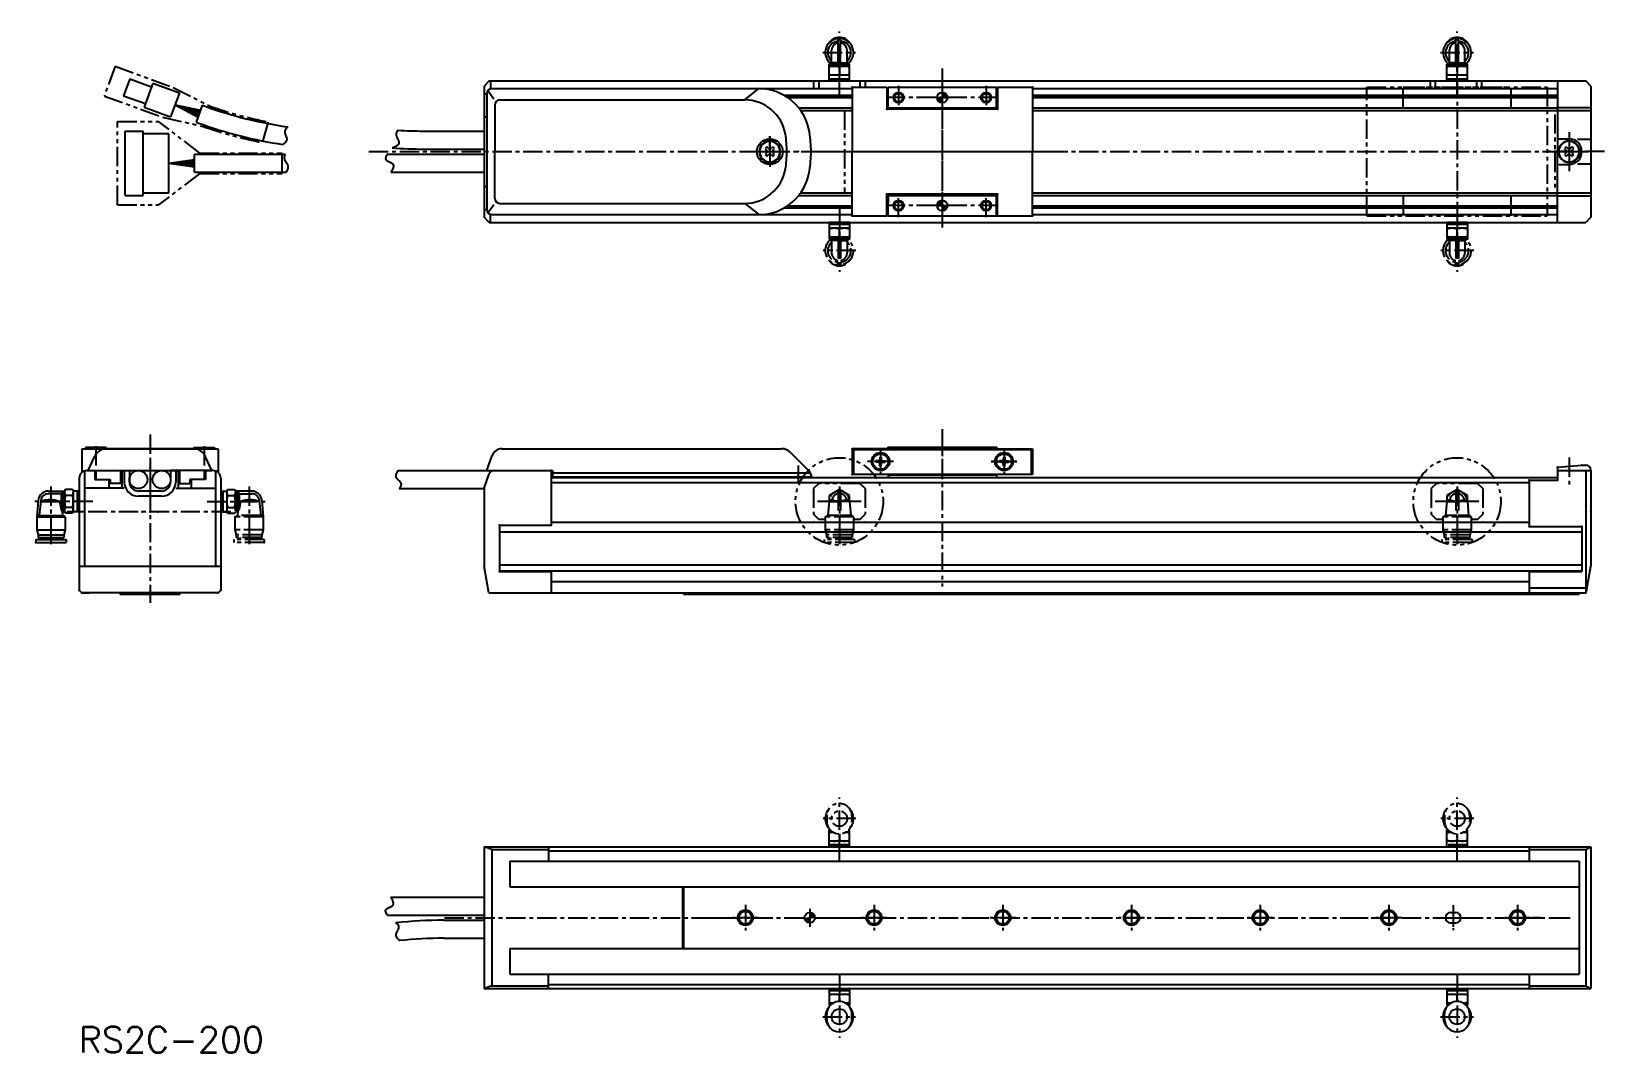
# Model space of a CAD drawing. Extents: x -697 to -86, y 122 to 519.
import ezdxf

# ---------------------------------------------------------------- set-up
doc = ezdxf.new("R2010")
doc.units = 0
for name, pattern in [('CENTER', [12, 7.5, -1.5, 1.5, -1.5]), ('CONTINOUS', [0]), ('PHANTOM', [15, 7.5, -1.5, 1.5, -1.5, 1.5, -1.5])]:
    doc.linetypes.add(name, pattern=pattern)
doc.layers.get('0').update_dxf_attribs({"linetype": 'CONTINUOUS'})
doc.layers.add('CENTER', color=1, linetype='CENTER')
doc.styles.get("Standard").update_dxf_attribs({"font": 'txt', "bigfont": 'EXTFONT'})

msp = doc.modelspace()

# ---------------------------------------------------------------- texts
at = {"color": 7, "linetype": 'CONTINOUS'}
msp.add_text('RS2C-200', height=10, dxfattribs=at).set_placement((-678.53, 121.52))

# ---------------------------------------------------------------- blocks, each defined once
blk = doc.blocks.new('*U2')
at = {"color": 7, "linetype": 'CONTINUOUS'}
for p, q in [((-345.02, 492.79), (-343.02, 492.79)), ((-345.02, 492.79), (-344.43, 491.37)), ((-343.02, 490.79), (-344.43, 491.37)), ((-343.02, 492.79), (-343.02, 491.37)), ((-343.02, 491.37), (-343.02, 490.79))]:
    blk.add_line(p, q, dxfattribs=at)
for points in [[(-345.02, 492.79), (-345.02, 492.79), (-343.02, 492.79)], [(-345.02, 492.79), (-344.43, 491.37), (-343.02, 491.37)]]:
    blk.add_solid(points, dxfattribs=at)
at = {"color": 7, "linetype": 'CONTINUOUS', "extrusion": (0, 0, -1)}
for points in [[(345.02, 492.79), (343.02, 492.79), (343.02, 491.37)], [(344.43, 491.37), (343.02, 491.37), (343.02, 490.79)]]:
    blk.add_solid(points, dxfattribs=at)
blk = doc.blocks.new('*U3')
at = {"color": 7, "linetype": 'CONTINUOUS'}
for p, q in [((-343.02, 494.79), (-343.02, 494.2)), ((-341.6, 494.2), (-343.02, 494.79)), ((-343.02, 494.2), (-343.02, 492.79)), ((-343.02, 492.79), (-341.02, 492.79)), ((-341.6, 494.2), (-341.02, 492.79))]:
    blk.add_line(p, q, dxfattribs=at)
for points in [[(-343.02, 494.79), (-343.02, 494.2), (-341.6, 494.2)], [(-343.02, 494.2), (-343.02, 492.79), (-341.02, 492.79)], [(-343.02, 492.79), (-343.02, 492.79), (-341.02, 492.79)]]:
    blk.add_solid(points, dxfattribs=at)
at = {"color": 7, "linetype": 'CONTINUOUS', "extrusion": (0, 0, -1)}
blk.add_solid([(343.02, 494.2), (341.6, 494.2), (341.02, 492.79)], dxfattribs=at)
blk = doc.blocks.new('*U4')
at = {"color": 7, "linetype": 'CONTINUOUS'}
for p, q in [((-343.02, 452.79), (-344.43, 452.2)), ((-343.02, 452.2), (-343.02, 452.79)), ((-344.43, 452.2), (-345.02, 450.79)), ((-345.02, 450.79), (-343.02, 450.79)), ((-343.02, 452.2), (-343.02, 450.79))]:
    blk.add_line(p, q, dxfattribs=at)
for points in [[(-343.02, 452.79), (-344.43, 452.2), (-343.02, 452.2)], [(-344.43, 452.2), (-345.02, 450.79), (-343.02, 450.79)], [(-345.02, 450.79), (-345.02, 450.79), (-343.02, 450.79)]]:
    blk.add_solid(points, dxfattribs=at)
at = {"color": 7, "linetype": 'CONTINUOUS', "extrusion": (0, 0, -1)}
blk.add_solid([(344.43, 452.2), (343.02, 452.2), (343.02, 450.79)], dxfattribs=at)
blk = doc.blocks.new('*U5')
at = {"color": 7, "linetype": 'CONTINUOUS'}
for p, q in [((-343.02, 450.79), (-341.02, 450.79)), ((-343.02, 450.79), (-343.02, 449.37)), ((-341.6, 449.37), (-343.02, 448.79)), ((-343.02, 448.79), (-343.02, 449.37)), ((-341.02, 450.79), (-341.6, 449.37))]:
    blk.add_line(p, q, dxfattribs=at)
for points in [[(-343.02, 450.79), (-343.02, 450.79), (-341.02, 450.79)], [(-343.02, 450.79), (-343.02, 449.37), (-341.6, 449.37)]]:
    blk.add_solid(points, dxfattribs=at)
at = {"color": 7, "linetype": 'CONTINUOUS', "extrusion": (0, 0, -1)}
for points in [[(343.02, 450.79), (341.02, 450.79), (341.6, 449.37)], [(343.02, 449.37), (341.6, 449.37), (343.02, 448.79)]]:
    blk.add_solid(points, dxfattribs=at)
blk = doc.blocks.new('*X7')
at = {"color": 0, "linetype": 'CONTINOUS'}
for p, q in [((-396.51, 173.81), (-396.36, 173.96)), ((-396.45, 173.43), (-395.91, 173.96)), ((-396.33, 173.1), (-395.47, 173.96)), ((-396.16, 172.82), (-395.02, 173.96)), ((-395.96, 172.58), (-394.57, 173.96)), ((-395.72, 172.37), (-394.52, 173.57)), ((-395.45, 172.19), (-394.52, 173.12)), ((-395.13, 172.06), (-394.52, 172.68)), ((-394.77, 171.98), (-394.52, 172.23)), ((-394.52, 175.81), (-394.37, 175.96)), ((-394.52, 175.36), (-393.99, 175.89)), ((-394.52, 174.91), (-393.66, 175.77)), ((-394.52, 174.46), (-393.38, 175.6)), ((-394.52, 174.02), (-393.13, 175.4)), ((-394.13, 173.96), (-392.92, 175.17)), ((-393.68, 173.96), (-392.75, 174.89)), ((-393.23, 173.96), (-392.62, 174.58)), ((-392.78, 173.96), (-392.53, 174.21))]:
    blk.add_line(p, q, dxfattribs=at)

# ---------------------------------------------------------------- linework, layer by layer
at = {"color": 7, "linetype": 'CONTINOUS'}
for p, q in [((-383.52, 505.79), (-383.52, 515.76)), ((-382.52, 505.79), (-382.52, 515.76)), ((-143.52, 505.79), (-143.52, 515.76)), ((-142.52, 505.79), (-142.52, 515.76)), ((-386.02, 506.36), (-386.02, 511.19)), ((-380.02, 506.36), (-380.02, 511.19)), ((-146.02, 506.36), (-146.02, 511.19)), ((-140.02, 506.36), (-140.02, 511.19)), ((-387.02, 505.79), (-386.02, 506.36)), ((-387.02, 499.29), (-387.02, 505.79)), ((-387.02, 505.79), (-379.02, 505.79)), ((-387.02, 504.99), (-379.02, 504.99)), ((-387.02, 501.59), (-379.02, 501.59)), ((-383.52, 506.36), (-386.02, 506.36)), ((-383.02, 504.63), (-383.02, 501.94)), ((-382.52, 506.36), (-380.02, 506.36)), ((-379.02, 505.79), (-380.02, 506.36)), ((-379.02, 499.29), (-379.02, 505.79)), ((-147.02, 505.79), (-146.02, 506.36)), ((-147.02, 499.29), (-147.02, 505.79)), ((-147.02, 505.79), (-139.02, 505.79)), ((-147.02, 504.99), (-139.02, 504.99)), ((-147.02, 501.59), (-139.02, 501.59)), ((-143.52, 506.36), (-146.02, 506.36)), ((-143.02, 504.63), (-143.02, 501.94)), ((-142.52, 506.36), (-140.02, 506.36)), ((-139.02, 505.79), (-140.02, 506.36)), ((-139.02, 499.29), (-139.02, 505.79)), ((-658.7, 500.1), (-661.1, 493.52)), ((-658.7, 500.1), (-650.25, 497.02)), ((-649.73, 498.43), (-653.15, 489.03)), ((-649.73, 498.43), (-639.4, 494.67)), ((-519.02, 499.29), (-521.02, 497.29)), ((-521.02, 497.29), (-521.02, 446.29)), ((-519.53, 495.59), (-517.29, 492.37)), ((-519.02, 499.29), (-488.02, 499.29)), ((-518.54, 499.29), (-518.54, 496.49)), ((-518.02, 496.29), (-414.36, 496.29)), ((-503.02, 496.29), (-378.02, 496.29)), ((-491.02, 499.29), (-104.02, 499.29)), ((-419.77, 491.9), (-414.36, 496.29)), ((-393.02, 499.29), (-393.02, 496.29)), ((-391.02, 499.29), (-391.02, 496.29)), ((-387.02, 500.09), (-379.02, 500.09)), ((-387.02, 499.29), (-379.02, 499.29)), ((-378.02, 496.79), (-364.52, 496.79)), ((-378.02, 496.79), (-378.02, 471.79)), ((-375.02, 499.29), (-375.02, 496.79)), ((-373.02, 499.29), (-373.02, 496.79)), ((-364.52, 496.79), (-364.52, 488.29)), ((-364.02, 496.49), (-364.52, 496.49)), ((-364.02, 496.79), (-322.02, 496.79)), ((-364.02, 488.26), (-364.02, 496.79)), ((-322.02, 488.29), (-322.02, 496.79)), ((-322.02, 496.49), (-321.52, 496.49)), ((-321.52, 496.79), (-321.52, 494.79)), ((-321.52, 496.79), (-321.52, 488.29)), ((-321.52, 496.79), (-308.02, 496.79)), ((-308.02, 496.79), (-308.02, 471.79)), ((-308.02, 496.29), (-104.02, 496.29)), ((-153.52, 499.29), (-153.52, 496.29)), ((-151.52, 499.29), (-151.52, 496.29)), ((-147.02, 500.09), (-139.02, 500.09)), ((-147.02, 499.29), (-139.02, 499.29)), ((-135.52, 499.29), (-135.52, 496.29)), ((-133.52, 499.29), (-133.52, 496.29)), ((-104.02, 499.29), (-93.02, 499.29)), ((-104.02, 499.29), (-104.02, 471.79)), ((-91.02, 497.29), (-93.02, 499.29)), ((-91.02, 497.29), (-91.02, 446.29)), ((-661.1, 493.52), (-652.64, 490.44)), ((-653.15, 489.03), (-642.82, 485.27)), ((-639.4, 494.67), (-642.82, 485.27)), ((-641.11, 489.97), (-631.35, 487.54)), ((-641.11, 489.97), (-631.71, 486.55)), ((-641.11, 489.97), (-631.47, 487.21)), ((-641.11, 489.97), (-631.59, 486.88)), ((-641.11, 489.97), (-631.23, 487.87)), ((-641.11, 489.97), (-632.19, 485.23)), ((-641.11, 489.97), (-631.83, 486.22)), ((-641.11, 489.97), (-632.07, 485.56)), ((-641.11, 489.97), (-631.95, 485.89)), ((-641.11, 489.97), (-631.71, 486.55)), ((-630.51, 489.84), (-632.91, 483.26)), ((-630.51, 489.84), (-629.41, 489.44)), ((-521.02, 494.29), (-520.06, 494.29)), ((-520.02, 494.29), (-520.02, 449.29)), ((-516.92, 489.9), (-516.92, 471.79)), ((-514.92, 491.9), (-419.77, 491.9)), ((-404.41, 493.69), (-378.02, 493.69)), ((-403.75, 493.29), (-378.02, 493.29)), ((-403.09, 492.88), (-378.02, 492.88)), ((-364.02, 488.81), (-364.02, 491.79)), ((-321.52, 490.79), (-321.52, 488.29)), ((-308.02, 493.69), (-104.02, 493.69)), ((-308.02, 493.29), (-104.02, 493.29)), ((-308.02, 492.88), (-104.02, 492.88)), ((-104.02, 488.99), (-91.02, 488.99)), ((-632.91, 483.26), (-631.81, 482.86)), ((-521.02, 485.29), (-520.16, 485.29)), ((-398.47, 488.79), (-378.02, 488.79)), ((-397.64, 487.79), (-378.02, 487.79)), ((-321.52, 488.29), (-364.52, 488.29)), ((-364.02, 488.79), (-322.02, 488.79)), ((-348.02, 488.26), (-348.02, 488.79)), ((-338.02, 488.26), (-338.02, 488.79)), ((-308.02, 488.79), (-104.02, 488.79)), ((-308.02, 487.79), (-104.02, 487.79)), ((-104.02, 487.79), (-91.02, 487.79)), ((-660.52, 479.79), (-653.52, 479.79)), ((-660.52, 454.79), (-660.52, 479.79)), ((-653.52, 454.79), (-653.52, 479.79)), ((-653.52, 478.79), (-643.52, 478.79)), ((-643.52, 455.79), (-643.52, 478.75)), ((-544.69, 479.79), (-521.02, 479.79)), ((-103.51, 476.79), (-99.52, 476.79)), ((-633.52, 470.79), (-598.4, 470.79)), ((-633.52, 463.79), (-633.52, 470.79)), ((-558.63, 470.79), (-521.02, 470.79)), ((-544.69, 472.79), (-521.02, 472.79)), ((-516.92, 453.67), (-516.92, 471.79)), ((-411.18, 473.6), (-411.83, 472.95)), ((-411.83, 472.95), (-411.33, 472.45)), ((-411.33, 471.12), (-411.83, 470.63)), ((-411.83, 470.63), (-411.18, 469.98)), ((-410.68, 473.1), (-411.18, 473.6)), ((-408.86, 473.6), (-409.35, 473.1)), ((-408.21, 472.95), (-408.86, 473.6)), ((-408.86, 469.98), (-408.21, 470.63)), ((-408.7, 472.45), (-408.21, 472.95)), ((-408.21, 470.63), (-408.7, 471.12)), ((-378.02, 446.79), (-378.02, 471.79)), ((-308.02, 446.79), (-308.02, 471.79)), ((-104.02, 444.29), (-104.02, 471.79)), ((-100.68, 473.6), (-101.33, 472.95)), ((-101.33, 472.95), (-100.83, 472.45)), ((-100.83, 471.12), (-101.33, 470.63)), ((-101.33, 470.63), (-100.68, 469.98)), ((-100.18, 473.1), (-100.68, 473.6)), ((-98.36, 473.6), (-98.85, 473.1)), ((-97.71, 472.95), (-98.36, 473.6)), ((-98.36, 469.98), (-97.71, 470.63)), ((-98.2, 472.45), (-97.71, 472.95)), ((-97.71, 470.63), (-98.2, 471.12)), ((-96.2, 476.59), (-91.02, 476.59)), ((-643.52, 467.29), (-633.52, 468.69)), ((-643.52, 467.29), (-633.52, 468.34)), ((-643.52, 467.29), (-633.52, 467.99)), ((-643.52, 467.29), (-633.52, 467.64)), ((-643.52, 467.29), (-633.52, 466.94)), ((-643.52, 467.29), (-633.52, 466.59)), ((-643.52, 467.29), (-633.52, 466.24)), ((-643.52, 467.29), (-633.52, 465.88)), ((-643.52, 467.29), (-633.52, 467.29)), ((-643.52, 467.29), (-633.52, 467.29)), ((-411.18, 469.98), (-410.68, 470.47)), ((-409.35, 470.47), (-408.86, 469.98)), ((-103.51, 466.79), (-99.52, 466.79)), ((-100.68, 469.98), (-100.18, 470.47)), ((-98.85, 470.47), (-98.36, 469.98)), ((-96.2, 466.98), (-91.02, 466.98)), ((-633.52, 463.79), (-597.98, 463.79)), ((-557.28, 463.79), (-521.02, 463.79)), ((-660.52, 454.79), (-653.52, 454.79)), ((-653.52, 455.79), (-643.52, 455.79)), ((-521.02, 458.29), (-520.16, 458.29)), ((-398.84, 454.79), (-378.02, 454.79)), ((-397.67, 455.79), (-378.02, 455.79)), ((-321.52, 455.29), (-364.52, 455.29)), ((-364.52, 446.79), (-364.52, 455.29)), ((-364.02, 446.79), (-364.02, 455.29)), ((-364.02, 454.79), (-322.02, 454.79)), ((-364.02, 454.77), (-364.02, 451.79)), ((-348.02, 454.79), (-348.02, 455.3)), ((-338.02, 454.79), (-338.02, 455.3)), ((-322.02, 446.79), (-322.02, 455.3)), ((-321.52, 446.79), (-321.52, 455.29)), ((-308.02, 455.79), (-104.02, 455.79)), ((-308.02, 454.79), (-104.02, 454.79)), ((-104.02, 455.79), (-91.02, 455.79)), ((-104.02, 454.59), (-91.02, 454.59)), ((-521.02, 449.29), (-520.06, 449.29)), ((-519.02, 444.29), (-521.02, 446.29)), ((-519.53, 447.98), (-517.29, 451.2)), ((-518.54, 444.29), (-518.54, 447.09)), ((-518.02, 447.29), (-414.36, 447.29)), ((-514.92, 451.67), (-419.77, 451.67)), ((-503.02, 447.29), (-378.02, 447.29)), ((-419.77, 451.67), (-414.36, 447.29)), ((-404.49, 449.88), (-378.02, 449.88)), ((-403.53, 450.29), (-378.02, 450.29)), ((-402.95, 450.69), (-378.02, 450.69)), ((-378.02, 446.79), (-364.52, 446.79)), ((-364.02, 446.79), (-322.02, 446.79)), ((-321.52, 446.79), (-308.02, 446.79)), ((-308.02, 450.69), (-104.02, 450.69)), ((-308.02, 450.29), (-104.02, 450.29)), ((-308.02, 449.88), (-104.02, 449.88)), ((-308.02, 447.29), (-104.02, 447.29)), ((-91.02, 446.29), (-93.02, 444.29)), ((-519.02, 444.29), (-488.02, 444.29)), ((-491.02, 444.29), (-104.02, 444.29)), ((-104.02, 444.29), (-93.02, 444.29)), ((-677.34, 356.29), (-677.34, 347.33)), ((-677.34, 356.29), (-624.34, 356.29)), ((-667.84, 356.79), (-675.84, 356.79)), ((-675.84, 356.79), (-675.84, 356.29)), ((-667.84, 356.79), (-667.84, 356.29)), ((-633.91, 356.29), (-667.77, 356.29)), ((-667.34, 356.33), (-667.34, 356.24)), ((-634.34, 356.33), (-634.34, 356.3)), ((-633.84, 356.79), (-625.84, 356.79)), ((-633.84, 356.79), (-633.84, 356.29)), ((-625.84, 356.79), (-625.84, 356.29)), ((-624.34, 356.29), (-624.34, 347.33)), ((-514.12, 356.29), (-405.49, 356.29)), ((-401.95, 354.82), (-394.6, 347.47)), ((-378.02, 356.29), (-378.02, 346.29)), ((-364.02, 356.29), (-378.02, 356.29)), ((-308.52, 355.79), (-377.52, 355.79)), ((-377.52, 355.79), (-377.52, 346.29)), ((-364.02, 356.79), (-322.02, 356.79)), ((-322.02, 356.79), (-364.02, 356.79)), ((-364.02, 356.79), (-364.02, 355.79)), ((-322.02, 356.79), (-322.02, 355.79)), ((-322.02, 356.29), (-308.02, 356.29)), ((-308.52, 355.79), (-308.52, 346.29)), ((-308.02, 356.29), (-308.02, 346.29)), ((-674.92, 347.79), (-672.3, 353.4)), ((-626.76, 347.79), (-629.38, 353.4)), ((-520.02, 347.79), (-517.88, 353.66)), ((-368.02, 351.54), (-368.77, 351.54)), ((-368.77, 351.54), (-368.77, 351.04)), ((-368.02, 351.04), (-368.77, 351.04)), ((-367.27, 353.04), (-366.77, 353.04)), ((-367.27, 353.04), (-367.27, 352.28)), ((-367.27, 349.54), (-367.27, 350.29)), ((-367.27, 349.54), (-366.77, 349.54)), ((-366.77, 353.04), (-366.77, 352.28)), ((-366.77, 349.54), (-366.77, 350.29)), ((-366.02, 351.54), (-365.27, 351.54)), ((-366.02, 351.04), (-365.27, 351.04)), ((-365.27, 351.54), (-365.27, 351.04)), ((-320.02, 351.54), (-320.77, 351.54)), ((-320.77, 351.54), (-320.77, 351.04)), ((-320.02, 351.04), (-320.77, 351.04)), ((-319.27, 353.04), (-318.77, 353.04)), ((-319.27, 353.04), (-319.27, 352.28)), ((-319.27, 349.54), (-319.27, 350.29)), ((-319.27, 349.54), (-318.77, 349.54)), ((-318.77, 353.04), (-318.77, 352.28)), ((-318.77, 349.54), (-318.77, 350.29)), ((-318.02, 351.54), (-317.27, 351.54)), ((-318.02, 351.04), (-317.27, 351.04)), ((-317.27, 351.54), (-317.27, 351.04)), ((-104.02, 349.06), (-94.52, 349.89)), ((-104.02, 349.01), (-104.02, 344.09)), ((-94.52, 349.89), (-93.02, 349.89)), ((-678.34, 344.79), (-678.34, 303.36)), ((-676.34, 347.62), (-676.34, 310.63)), ((-675.34, 347.79), (-658.84, 347.79)), ((-674.92, 347.79), (-671.84, 347.79)), ((-672.34, 347.79), (-672.34, 344.29)), ((-672.34, 344.29), (-666.84, 344.29)), ((-671.84, 347.79), (-671.84, 344.29)), ((-671.84, 344.29), (-666.34, 344.29)), ((-666.84, 344.29), (-666.84, 340.99)), ((-666.34, 344.29), (-666.34, 342.79)), ((-662.34, 342.79), (-666.34, 342.79)), ((-662.34, 347.79), (-662.34, 342.79)), ((-662.34, 347.79), (-639.34, 347.79)), ((-661.84, 347.79), (-661.84, 340.99)), ((-660.84, 347.79), (-660.84, 343.29)), ((-658.84, 347.79), (-658.84, 343.29)), ((-642.84, 347.79), (-642.84, 343.29)), ((-626.34, 347.79), (-642.84, 347.79)), ((-640.84, 347.79), (-640.84, 343.29)), ((-639.84, 347.79), (-639.84, 340.99)), ((-639.34, 347.79), (-639.34, 342.79)), ((-639.34, 342.79), (-635.34, 342.79)), ((-635.34, 344.29), (-635.34, 342.79)), ((-629.84, 344.29), (-635.34, 344.29)), ((-629.34, 344.29), (-634.84, 344.29)), ((-634.84, 344.29), (-634.84, 340.99)), ((-629.84, 347.79), (-629.84, 344.29)), ((-629.84, 347.79), (-626.76, 347.79)), ((-629.34, 347.79), (-629.34, 344.29)), ((-625.34, 347.62), (-625.34, 310.63)), ((-623.34, 344.79), (-623.34, 301.29)), ((-554.44, 347.79), (-509.4, 347.79)), ((-521.02, 340.99), (-519.02, 346.47)), ((-520.02, 347.79), (-494.52, 347.79)), ((-517.14, 347.79), (-495.02, 347.79)), ((-495.02, 347.79), (-495.02, 326.59)), ((-494.9, 345.09), (-104.02, 345.09)), ((-494.9, 343.09), (-115.02, 343.09)), ((-494.52, 347.79), (-494.52, 345.29)), ((-494.52, 346.89), (-394.2, 346.89)), ((-494.52, 345.29), (-394.02, 345.29)), ((-394.02, 346.06), (-394.02, 345.29)), ((-308.02, 346.29), (-378.02, 346.29)), ((-364.02, 346.2), (-364.02, 345.09)), ((-364.02, 346.09), (-322.02, 346.09)), ((-322.02, 346.2), (-322.02, 345.09)), ((-115.02, 344.09), (-104.02, 344.09)), ((-115.02, 344.09), (-115.02, 326.09)), ((-104.02, 347.79), (-91.02, 347.79)), ((-93.02, 347.79), (-93.02, 300.29)), ((-91.02, 347.89), (-91.02, 310.63)), ((-690.33, 339.79), (-684.04, 339.79)), ((-685.42, 338.79), (-690.33, 338.79)), ((-684.84, 339.79), (-685.42, 338.79)), ((-685.42, 338.79), (-685.42, 332.79)), ((-684.84, 339.79), (-684.84, 331.79)), ((-683.68, 340.41), (-684.04, 339.79)), ((-684.04, 339.79), (-684.04, 331.79)), ((-681, 340.41), (-683.68, 340.41)), ((-681, 338.1), (-683.68, 338.1)), ((-681, 340.41), (-680.64, 339.79)), ((-680.64, 339.79), (-680.64, 331.79)), ((-678.34, 339.79), (-680.64, 339.79)), ((-679.14, 339.79), (-679.14, 331.79)), ((-678.34, 339.79), (-678.34, 331.79)), ((-660.84, 340.99), (-676.34, 340.99)), ((-661.84, 340.99), (-666.84, 340.99)), ((-646.34, 339.79), (-655.34, 339.79)), ((-646.34, 337.79), (-655.34, 337.79)), ((-640.84, 340.99), (-625.34, 340.99)), ((-639.84, 340.99), (-634.84, 340.99)), ((-553.98, 340.79), (-521.34, 340.79)), ((-521.02, 340.99), (-521.02, 310.63)), ((-694.31, 336.12), (-694.84, 329.79)), ((-694.84, 329.79), (-693.84, 330.36)), ((-693.32, 336.06), (-693.84, 330.36)), ((-693.84, 330.36), (-684.84, 330.36)), ((-693.34, 335.79), (-685.99, 335.79)), ((-685.99, 335.79), (-685.42, 332.79)), ((-684.84, 331.79), (-685.42, 332.79)), ((-685, 332.06), (-684.84, 330.36)), ((-684.84, 331.79), (-684.04, 331.79)), ((-683.84, 329.79), (-684.84, 330.36)), ((-683.68, 331.17), (-684.04, 331.79)), ((-681, 333.48), (-683.68, 333.48)), ((-681, 331.17), (-683.68, 331.17)), ((-681, 331.17), (-680.64, 331.79)), ((-678.34, 331.79), (-680.64, 331.79)), ((-694.84, 329.79), (-694.84, 324.79)), ((-694.84, 329.79), (-683.84, 329.79)), ((-694.84, 324.79), (-694.34, 322.79)), ((-694.84, 324.79), (-683.84, 324.79)), ((-683.84, 324.79), (-684.34, 322.79)), ((-683.84, 329.79), (-683.84, 324.79)), ((-515.02, 326.59), (-495.02, 326.59)), ((-515.02, 326.59), (-515.02, 308.59)), ((-514.82, 323.96), (-94.52, 323.96)), ((-494.9, 327.79), (-115.02, 327.79)), ((-115.02, 326.09), (-94.52, 326.09)), ((-94.52, 326.09), (-94.52, 311.29)), ((-695.24, 320.99), (-695.24, 319.79)), ((-695.24, 320.99), (-683.44, 320.99)), ((-695.24, 319.79), (-683.44, 319.79)), ((-694.34, 322.79), (-694.34, 321.79)), ((-694.34, 322.79), (-684.34, 322.79)), ((-694.34, 321.79), (-684.34, 321.79)), ((-692.84, 321.79), (-692.84, 320.99)), ((-685.84, 321.79), (-685.84, 320.99)), ((-684.34, 322.79), (-684.34, 321.79)), ((-683.44, 320.99), (-683.44, 319.79)), ((-678.34, 310.63), (-623.34, 310.63)), ((-678.34, 308.59), (-678.34, 301.29)), ((-519.19, 300.29), (-521.02, 310.63)), ((-515.02, 308.59), (-495.02, 308.59)), ((-514.82, 311.12), (-94.52, 311.12)), ((-514.82, 308.79), (-94.52, 308.79)), ((-495.02, 308.59), (-495.02, 300.29)), ((-115.02, 308.59), (-94.52, 308.59)), ((-115.02, 308.59), (-115.02, 300.29)), ((-94.52, 311.29), (-94.52, 308.59)), ((-92.84, 300.29), (-91.02, 310.63)), ((-678.34, 301.29), (-677.34, 300.29)), ((-678.34, 301.29), (-677.34, 300.29)), ((-624.34, 300.29), (-677.34, 300.29)), ((-677.34, 300.29), (-674.34, 300.29)), ((-662.84, 300.29), (-638.84, 300.29)), ((-662.44, 299.79), (-662.84, 300.19)), ((-662.44, 299.79), (-639.24, 299.79)), ((-638.84, 300.19), (-639.24, 299.79)), ((-623.34, 301.29), (-624.34, 300.29)), ((-519.19, 300.29), (-495.02, 300.29)), ((-494.9, 304.62), (-115.02, 304.62)), ((-494.9, 300.29), (-115.02, 300.29)), ((-443.52, 300.29), (-443.52, 299.79)), ((-443.52, 299.79), (-257.93, 299.79)), ((-282.05, 299.79), (-95.52, 299.79)), ((-115.02, 302.18), (-93.02, 302.18)), ((-115.02, 300.29), (-92.84, 300.29)), ((-95.52, 300.29), (-95.52, 299.79)), ((-95.52, 300.29), (-93.84, 300.29)), ((-521.02, 201.46), (-521.02, 146.46)), ((-521.02, 201.46), (-91.02, 201.46)), ((-518.02, 200.46), (-521.02, 201.46)), ((-518.02, 200.46), (-518.02, 147.46)), ((-518.02, 200.46), (-496.02, 200.46)), ((-511.02, 195.96), (-511.02, 185.96)), ((-511.02, 195.96), (-95.52, 195.96)), ((-496.02, 201.46), (-496.02, 195.96)), ((-496.02, 199.96), (-115.02, 199.96)), ((-115.02, 201.46), (-115.02, 195.96)), ((-115.02, 200.46), (-93.02, 200.46)), ((-95.52, 195.96), (-95.52, 151.96)), ((-93.02, 200.46), (-91.02, 201.46)), ((-93.02, 200.46), (-93.02, 147.46)), ((-91.02, 201.46), (-91.02, 146.46)), ((-511.02, 185.96), (-95.52, 185.96)), ((-444.02, 185.96), (-444.02, 161.96)), ((-443.52, 185.96), (-443.52, 161.96)), ((-557.28, 181.96), (-521.02, 181.96)), ((-558.63, 174.96), (-521.02, 174.96)), ((-536.69, 172.96), (-521.02, 172.96)), ((-536.69, 165.96), (-521.02, 165.96)), ((-511.02, 161.96), (-95.52, 161.96)), ((-511.02, 161.96), (-511.02, 151.96)), ((-518.02, 147.46), (-521.02, 146.46)), ((-518.02, 147.46), (-496.02, 147.46)), ((-511.02, 151.96), (-95.52, 151.96)), ((-496.02, 146.46), (-496.02, 151.96)), ((-496.02, 147.96), (-115.02, 147.96)), ((-115.02, 151.96), (-115.02, 146.46)), ((-115.02, 147.46), (-93.02, 147.46)), ((-93.02, 147.46), (-91.02, 146.46)), ((-521.02, 146.46), (-91.02, 146.46)), ((-387.02, 146.46), (-387.02, 139.96)), ((-387.02, 146.46), (-379.02, 146.46)), ((-387.02, 145.66), (-379.02, 145.66)), ((-387.02, 144.16), (-379.02, 144.16)), ((-387.02, 140.76), (-385.37, 140.76)), ((-383.02, 141.36), (-383.02, 143.8)), ((-379.02, 140.76), (-380.67, 140.76)), ((-379.02, 146.46), (-379.02, 139.96)), ((-147.02, 146.46), (-147.02, 139.96)), ((-147.02, 146.46), (-139.02, 146.46)), ((-147.02, 145.66), (-139.02, 145.66)), ((-147.02, 144.16), (-139.02, 144.16)), ((-147.02, 140.76), (-145.37, 140.76)), ((-143.02, 141.36), (-143.02, 143.8)), ((-139.02, 140.76), (-140.67, 140.76)), ((-139.02, 146.46), (-139.02, 139.96)), ((-387.92, 134.46), (-387.92, 136.46)), ((-387.02, 139.96), (-386.65, 139.75)), ((-387.02, 139.96), (-386.45, 139.96)), ((-379.02, 139.96), (-379.59, 139.96)), ((-379.02, 139.96), (-379.39, 139.75)), ((-378.12, 134.46), (-378.12, 136.46)), ((-147.92, 134.46), (-147.92, 136.46)), ((-147.02, 139.96), (-146.65, 139.75)), ((-147.02, 139.96), (-146.45, 139.96)), ((-139.02, 139.96), (-139.59, 139.96)), ((-139.02, 139.96), (-139.39, 139.75)), ((-138.12, 134.46), (-138.12, 136.46))]:
    msp.add_line(p, q, dxfattribs=at)
at = {"color": 3, "linetype": 'PHANTOM'}
for p, q in [((-664.37, 504.99), (-668.58, 493.41)), ((-664.37, 504.99), (-641.82, 496.78)), ((-641.82, 496.78), (-627.47, 489.43)), ((-178.02, 496.79), (-108.02, 496.79)), ((-178.02, 446.79), (-178.02, 496.79)), ((-164.02, 488.81), (-164.02, 496.79)), ((-164.02, 496.79), (-122.02, 496.79)), ((-122.02, 488.79), (-122.02, 496.79)), ((-108.02, 496.79), (-108.02, 446.79)), ((-668.58, 493.41), (-646.03, 485.21)), ((-663.52, 451.13), (-663.52, 483.45)), ((-663.52, 483.45), (-647.52, 483.45)), ((-631.52, 471.25), (-647.52, 483.45)), ((-646.03, 485.21), (-630.31, 481.61)), ((-604.99, 483.34), (-607.17, 475.31)), ((-381.02, 487.79), (-381.02, 455.79)), ((-164.02, 488.79), (-122.02, 488.79)), ((-105.02, 486.28), (-105.02, 457.38)), ((-631.52, 471.25), (-599.52, 471.25)), ((-599.52, 463.33), (-599.52, 471.25)), ((-631.52, 463.33), (-647.52, 451.13)), ((-631.52, 463.33), (-599.52, 463.33)), ((-164.02, 454.79), (-122.02, 454.79)), ((-164.02, 454.77), (-164.02, 446.79)), ((-122.02, 446.79), (-122.02, 454.79)), ((-663.52, 451.13), (-647.52, 451.13)), ((-178.02, 446.79), (-108.02, 446.79)), ((-387.02, 444.29), (-387.02, 437.79)), ((-379.02, 444.29), (-387.02, 444.29)), ((-379.02, 443.49), (-387.02, 443.49)), ((-379.02, 441.99), (-387.02, 441.99)), ((-383.02, 438.94), (-383.02, 441.63)), ((-379.02, 444.29), (-379.02, 437.79)), ((-147.02, 444.29), (-147.02, 437.79)), ((-139.02, 444.29), (-147.02, 444.29)), ((-139.02, 443.49), (-147.02, 443.49)), ((-139.02, 441.99), (-147.02, 441.99)), ((-143.02, 438.94), (-143.02, 441.63)), ((-139.02, 444.29), (-139.02, 437.79)), ((-379.02, 438.59), (-387.02, 438.59)), ((-379.02, 437.79), (-387.02, 437.79)), ((-387.02, 437.79), (-386.02, 437.21)), ((-386.02, 437.21), (-386.02, 432.38)), ((-383.52, 437.21), (-386.02, 437.21)), ((-383.52, 437.79), (-383.52, 427.81)), ((-382.52, 437.79), (-382.52, 427.81)), ((-382.52, 437.21), (-380.02, 437.21)), ((-379.02, 437.79), (-380.02, 437.21)), ((-380.02, 437.21), (-380.02, 432.38)), ((-139.02, 438.59), (-147.02, 438.59)), ((-139.02, 437.79), (-147.02, 437.79)), ((-147.02, 437.79), (-146.02, 437.21)), ((-146.02, 437.21), (-146.02, 432.38)), ((-143.52, 437.21), (-146.02, 437.21)), ((-143.52, 437.79), (-143.52, 427.81)), ((-142.52, 437.79), (-142.52, 427.81)), ((-142.52, 437.21), (-140.02, 437.21)), ((-139.02, 437.79), (-140.02, 437.21)), ((-140.02, 437.21), (-140.02, 432.38)), ((-391.02, 342.79), (-393.02, 340.79)), ((-375.02, 342.79), (-391.02, 342.79)), ((-373.02, 340.79), (-375.02, 342.79)), ((-151.02, 342.79), (-153.02, 340.79)), ((-135.02, 342.79), (-151.02, 342.79)), ((-133.02, 340.79), (-135.02, 342.79)), ((-623.34, 339.79), (-621.04, 339.79)), ((-623.34, 339.79), (-623.34, 331.79)), ((-622.54, 339.79), (-622.54, 331.79)), ((-620.68, 340.41), (-621.04, 339.79)), ((-621.04, 339.79), (-621.04, 331.79)), ((-620.68, 340.41), (-618, 340.41)), ((-620.68, 338.1), (-618, 338.1)), ((-618, 340.41), (-617.64, 339.79)), ((-611.36, 339.79), (-617.64, 339.79)), ((-617.64, 339.79), (-617.64, 331.79)), ((-616.84, 339.79), (-616.26, 338.79)), ((-616.84, 339.79), (-616.84, 331.79)), ((-616.26, 338.79), (-616.26, 332.79)), ((-616.26, 338.79), (-611.35, 338.79)), ((-393.02, 340.79), (-393.02, 330.79)), ((-383.02, 340.41), (-387.02, 338.1)), ((-387.02, 338.1), (-387.02, 335.79)), ((-385.96, 336.4), (-387.02, 335.79)), ((-385.96, 336.4), (-383.52, 335.89)), ((-383.52, 339.76), (-383.52, 329.79)), ((-379.02, 338.1), (-383.02, 340.41)), ((-382.52, 339.76), (-382.52, 329.79)), ((-380.08, 336.4), (-382.52, 335.89)), ((-380.08, 336.4), (-379.02, 335.79)), ((-379.02, 335.79), (-379.02, 338.1)), ((-373.02, 340.79), (-373.02, 330.79)), ((-153.02, 340.79), (-153.02, 330.79)), ((-143.02, 340.41), (-147.02, 338.1)), ((-147.02, 338.1), (-147.02, 335.79)), ((-145.96, 336.4), (-147.02, 335.79)), ((-145.96, 336.4), (-143.52, 335.89)), ((-143.52, 339.76), (-143.52, 329.79)), ((-139.02, 338.1), (-143.02, 340.41)), ((-142.52, 339.76), (-142.52, 329.79)), ((-140.08, 336.4), (-142.52, 335.89)), ((-140.08, 336.4), (-139.02, 335.79)), ((-139.02, 335.79), (-139.02, 338.1)), ((-133.02, 340.79), (-133.02, 330.79)), ((-623.34, 331.79), (-621.04, 331.79)), ((-620.68, 331.17), (-621.04, 331.79)), ((-620.68, 333.48), (-618, 333.48)), ((-620.68, 331.17), (-618, 331.17)), ((-618, 331.17), (-617.64, 331.79)), ((-617.84, 329.79), (-616.84, 330.36)), ((-616.84, 331.79), (-617.64, 331.79)), ((-616.84, 331.79), (-616.26, 332.79)), ((-616.69, 332.06), (-616.84, 330.36)), ((-607.84, 330.36), (-616.84, 330.36)), ((-615.7, 335.79), (-616.26, 332.79)), ((-608.34, 335.79), (-615.7, 335.79)), ((-608.37, 336.06), (-607.84, 330.36)), ((-606.84, 329.79), (-607.84, 330.36)), ((-607.37, 336.12), (-606.84, 329.79)), ((-391.02, 328.79), (-393.02, 330.79)), ((-388.52, 329.79), (-387.52, 330.36)), ((-387.02, 335.79), (-387.52, 330.36)), ((-383.52, 330.36), (-387.52, 330.36)), ((-387.02, 335.79), (-383.52, 335.79)), ((-378.52, 330.36), (-382.52, 330.36)), ((-379.02, 335.79), (-378.52, 330.36)), ((-377.52, 329.79), (-378.52, 330.36)), ((-375.02, 328.79), (-373.02, 330.79)), ((-151.02, 328.79), (-153.02, 330.79)), ((-148.52, 329.79), (-147.52, 330.36)), ((-147.02, 335.79), (-147.52, 330.36)), ((-143.52, 330.36), (-147.52, 330.36)), ((-147.02, 335.79), (-143.52, 335.79)), ((-138.52, 330.36), (-142.52, 330.36)), ((-139.02, 335.79), (-138.52, 330.36)), ((-137.52, 329.79), (-138.52, 330.36)), ((-135.02, 328.79), (-133.02, 330.79)), ((-606.84, 329.79), (-617.84, 329.79)), ((-617.84, 329.79), (-617.84, 324.79)), ((-606.84, 324.79), (-617.84, 324.79)), ((-617.84, 324.79), (-617.34, 322.79)), ((-606.84, 324.79), (-607.34, 322.79)), ((-606.84, 329.79), (-606.84, 324.79)), ((-388.52, 328.79), (-391.02, 328.79)), ((-388.52, 329.79), (-388.52, 324.79)), ((-377.52, 329.79), (-388.52, 329.79)), ((-388.52, 324.79), (-388.02, 322.79)), ((-377.52, 324.79), (-388.52, 324.79)), ((-377.52, 324.79), (-378.02, 322.79)), ((-377.52, 329.79), (-377.52, 324.79)), ((-375.02, 328.79), (-377.52, 328.79)), ((-148.52, 328.79), (-151.02, 328.79)), ((-148.52, 329.79), (-148.52, 324.79)), ((-137.52, 329.79), (-148.52, 329.79)), ((-148.52, 324.79), (-148.02, 322.79)), ((-137.52, 324.79), (-148.52, 324.79)), ((-137.52, 324.79), (-138.02, 322.79)), ((-137.52, 329.79), (-137.52, 324.79)), ((-135.02, 328.79), (-137.52, 328.79)), ((-618.24, 320.99), (-618.24, 319.79)), ((-606.44, 320.99), (-618.24, 320.99)), ((-606.44, 319.79), (-618.24, 319.79)), ((-607.34, 322.79), (-617.34, 322.79)), ((-617.34, 322.79), (-617.34, 321.79)), ((-607.34, 321.79), (-617.34, 321.79)), ((-615.84, 321.79), (-615.84, 320.99)), ((-608.84, 321.79), (-608.84, 320.99)), ((-607.34, 322.79), (-607.34, 321.79)), ((-606.44, 320.99), (-606.44, 319.79)), ((-388.92, 320.99), (-388.92, 319.79)), ((-377.12, 320.99), (-388.92, 320.99)), ((-377.12, 319.79), (-388.92, 319.79)), ((-378.02, 322.79), (-388.02, 322.79)), ((-388.02, 322.79), (-388.02, 321.79)), ((-378.02, 321.79), (-388.02, 321.79)), ((-386.52, 321.79), (-386.52, 320.99)), ((-379.52, 321.79), (-379.52, 320.99)), ((-378.02, 322.79), (-378.02, 321.79)), ((-377.12, 320.99), (-377.12, 319.79)), ((-148.92, 320.99), (-148.92, 319.79)), ((-137.12, 320.99), (-148.92, 320.99)), ((-137.12, 319.79), (-148.92, 319.79)), ((-138.02, 322.79), (-148.02, 322.79)), ((-148.02, 322.79), (-148.02, 321.79)), ((-138.02, 321.79), (-148.02, 321.79)), ((-146.52, 321.79), (-146.52, 320.99)), ((-139.52, 321.79), (-139.52, 320.99)), ((-138.02, 322.79), (-138.02, 321.79)), ((-137.12, 320.99), (-137.12, 319.79)), ((-387.92, 213.46), (-387.92, 211.46)), ((-387.02, 207.96), (-386.65, 208.17)), ((-387.02, 207.96), (-386.45, 207.96)), ((-387.02, 201.46), (-387.02, 207.96)), ((-379.02, 207.96), (-379.59, 207.96)), ((-379.02, 207.96), (-379.39, 208.17)), ((-379.02, 201.46), (-379.02, 207.96)), ((-378.12, 213.46), (-378.12, 211.46)), ((-147.92, 213.46), (-147.92, 211.46)), ((-147.02, 207.96), (-146.65, 208.17)), ((-147.02, 207.96), (-146.45, 207.96)), ((-147.02, 201.46), (-147.02, 207.96)), ((-139.02, 207.96), (-139.59, 207.96)), ((-139.02, 207.96), (-139.39, 208.17)), ((-139.02, 201.46), (-139.02, 207.96)), ((-138.12, 213.46), (-138.12, 211.46)), ((-387.02, 207.16), (-385.37, 207.16)), ((-379.02, 203.76), (-387.02, 203.76)), ((-379.02, 202.26), (-387.02, 202.26)), ((-383.02, 206.56), (-383.02, 204.12)), ((-379.02, 207.16), (-380.67, 207.16)), ((-147.02, 207.16), (-145.37, 207.16)), ((-139.02, 203.76), (-147.02, 203.76)), ((-139.02, 202.26), (-147.02, 202.26)), ((-143.02, 206.56), (-143.02, 204.12)), ((-139.02, 207.16), (-140.67, 207.16)), ((-379.02, 201.46), (-387.02, 201.46)), ((-139.02, 201.46), (-147.02, 201.46))]:
    msp.add_line(p, q, dxfattribs=at)
at = {"color": 7, "linetype": 'CENTER'}
for p, q in [((-394.52, 177.45), (-394.52, 170.46)), ((-144.52, 178.87), (-144.52, 169.15)), ((-144.52, 177.45), (-144.52, 170.46))]:
    msp.add_line(p, q, dxfattribs=at)
at = {"color": 7, "linetype": 'CONTINUOUS'}
for p, q in [((-145.52, 175.96), (-143.52, 175.96)), ((-145.52, 171.96), (-143.52, 171.96))]:
    msp.add_line(p, q, dxfattribs=at)
at = {"color": 7}
for points in [[(-597.41, 481.41, 0), (-597.44, 481.38, 0), (-597.47, 481.35, 0), (-597.49, 481.32, 0), (-597.52, 481.29, 0), (-597.55, 481.26, 0), (-597.58, 481.23, 0), (-597.61, 481.2, 0), (-597.63, 481.17, 0), (-597.66, 481.14, 0), (-597.69, 481.1, 0), (-597.71, 481.07, 0), (-597.74, 481.04, 0), (-597.77, 481.01, 0), (-597.79, 480.97, 0), (-597.82, 480.94, 0), (-597.85, 480.91, 0), (-597.87, 480.87, 0), (-597.9, 480.84, 0), (-597.92, 480.81, 0), (-597.95, 480.77, 0), (-597.97, 480.74, 0), (-598, 480.7, 0), (-598.02, 480.67, 0), (-598.04, 480.63, 0), (-598.07, 480.6, 0), (-598.09, 480.56, 0), (-598.11, 480.52, 0), (-598.13, 480.49, 0), (-598.15, 480.45, 0), (-598.17, 480.42, 0), (-598.19, 480.38, 0), (-598.21, 480.34, 0), (-598.23, 480.31, 0), (-598.25, 480.27, 0), (-598.27, 480.23, 0), (-598.28, 480.19, 0), (-598.3, 480.16, 0), (-598.32, 480.12, 0), (-598.33, 480.08, 0), (-598.35, 480.04, 0), (-598.36, 480, 0), (-598.37, 479.97, 0), (-598.38, 479.93, 0), (-598.4, 479.89, 0), (-598.41, 479.85, 0), (-598.42, 479.81, 0), (-598.43, 479.77, 0), (-598.44, 479.74, 0), (-598.44, 479.7, 0), (-598.45, 479.66, 0), (-598.46, 479.62, 0), (-598.46, 479.58, 0), (-598.47, 479.54, 0), (-598.47, 479.5, 0), (-598.47, 479.46, 0), (-598.47, 479.42, 0), (-598.47, 479.38, 0), (-598.47, 479.35, 0), (-598.47, 479.31, 0), (-598.47, 479.27, 0), (-598.47, 479.23, 0), (-598.46, 479.19, 0), (-598.46, 479.15, 0), (-598.45, 479.11, 0), (-598.45, 479.07, 0), (-598.44, 479.03, 0), (-598.43, 478.99, 0), (-598.42, 478.95, 0), (-598.41, 478.91, 0), (-598.4, 478.87, 0), (-598.39, 478.83, 0), (-598.38, 478.79, 0), (-598.37, 478.75, 0), (-598.36, 478.71, 0), (-598.35, 478.68, 0), (-598.34, 478.64, 0), (-598.32, 478.6, 0), (-598.31, 478.56, 0), (-598.3, 478.52, 0), (-598.28, 478.48, 0), (-598.27, 478.44, 0), (-598.25, 478.4, 0), (-598.24, 478.36, 0), (-598.22, 478.32, 0), (-598.21, 478.28, 0), (-598.19, 478.24, 0), (-598.17, 478.2, 0), (-598.16, 478.16, 0), (-598.14, 478.12, 0), (-598.13, 478.08, 0), (-598.11, 478.04, 0), (-598.09, 478, 0), (-598.08, 477.96, 0), (-598.06, 477.92, 0), (-598.04, 477.88, 0), (-598.03, 477.85, 0), (-598.01, 477.81, 0), (-598, 477.77, 0), (-597.98, 477.73, 0), (-597.97, 477.69, 0), (-597.95, 477.65, 0), (-597.93, 477.61, 0), (-597.92, 477.57, 0), (-597.9, 477.53, 0), (-597.89, 477.49, 0), (-597.88, 477.45, 0), (-597.86, 477.41, 0), (-597.85, 477.37, 0), (-597.84, 477.34, 0), (-597.83, 477.3, 0), (-597.81, 477.26, 0), (-597.8, 477.22, 0), (-597.79, 477.18, 0), (-597.78, 477.14, 0), (-597.77, 477.1, 0), (-597.76, 477.06, 0), (-597.75, 477.03, 0), (-597.75, 476.99, 0), (-597.74, 476.95, 0), (-597.73, 476.91, 0), (-597.73, 476.87, 0), (-597.72, 476.83, 0), (-597.72, 476.8, 0), (-597.71, 476.76, 0), (-597.71, 476.72, 0), (-597.71, 476.68, 0), (-597.71, 476.64, 0), (-597.71, 476.61, 0), (-597.71, 476.57, 0), (-597.71, 476.53, 0), (-597.71, 476.49, 0), (-597.72, 476.46, 0), (-597.72, 476.42, 0), (-597.73, 476.38, 0), (-597.74, 476.35, 0), (-597.74, 476.31, 0), (-597.75, 476.27, 0), (-597.76, 476.23, 0), (-597.77, 476.2, 0), (-597.79, 476.16, 0), (-597.8, 476.12, 0), (-597.81, 476.09, 0), (-597.83, 476.05, 0), (-597.84, 476.01, 0), (-597.86, 475.98, 0), (-597.88, 475.94, 0), (-597.89, 475.91, 0), (-597.91, 475.87, 0), (-597.93, 475.84, 0), (-597.95, 475.8, 0), (-597.97, 475.77, 0), (-598, 475.73, 0), (-598.02, 475.7, 0), (-598.04, 475.66, 0), (-598.07, 475.63, 0), (-598.09, 475.6, 0), (-598.11, 475.56, 0), (-598.14, 475.53, 0), (-598.17, 475.49, 0), (-598.19, 475.46, 0), (-598.22, 475.43, 0), (-598.25, 475.4, 0), (-598.27, 475.36, 0), (-598.3, 475.33, 0), (-598.33, 475.3, 0), (-598.36, 475.27, 0), (-598.39, 475.24, 0), (-598.42, 475.21, 0), (-598.45, 475.18, 0), (-598.48, 475.15, 0), (-598.51, 475.12, 0), (-598.55, 475.09, 0), (-598.58, 475.06, 0), (-598.61, 475.03, 0), (-598.64, 475, 0), (-598.68, 474.97, 0), (-598.71, 474.94, 0), (-598.74, 474.92, 0), (-598.77, 474.89, 0), (-598.81, 474.86, 0), (-598.84, 474.84, 0), (-598.88, 474.81, 0), (-598.91, 474.78, 0), (-598.94, 474.76, 0), (-598.98, 474.73, 0), (-599.01, 474.71, 0), (-599.04, 474.69, 0), (-599.08, 474.66, 0), (-599.11, 474.64, 0), (-599.14, 474.62, 0), (-599.18, 474.59, 0)], [(-554.52, 480.09, 0), (-554.55, 480.06, 0), (-554.58, 480.02, 0), (-554.61, 479.99, 0), (-554.64, 479.96, 0), (-554.67, 479.92, 0), (-554.7, 479.89, 0), (-554.73, 479.85, 0), (-554.75, 479.81, 0), (-554.78, 479.78, 0), (-554.8, 479.74, 0), (-554.83, 479.7, 0), (-554.86, 479.66, 0), (-554.88, 479.62, 0), (-554.9, 479.58, 0), (-554.93, 479.55, 0), (-554.95, 479.5, 0), (-554.97, 479.46, 0), (-554.99, 479.42, 0), (-555.01, 479.38, 0), (-555.03, 479.34, 0), (-555.05, 479.3, 0), (-555.07, 479.26, 0), (-555.08, 479.21, 0), (-555.1, 479.17, 0), (-555.11, 479.13, 0), (-555.13, 479.08, 0), (-555.14, 479.04, 0), (-555.15, 479, 0), (-555.16, 478.95, 0), (-555.17, 478.91, 0), (-555.18, 478.87, 0), (-555.19, 478.82, 0), (-555.2, 478.78, 0), (-555.2, 478.73, 0), (-555.21, 478.69, 0), (-555.21, 478.64, 0), (-555.22, 478.6, 0), (-555.22, 478.55, 0), (-555.22, 478.51, 0), (-555.22, 478.46, 0), (-555.21, 478.42, 0), (-555.21, 478.37, 0), (-555.21, 478.33, 0), (-555.2, 478.28, 0), (-555.19, 478.24, 0), (-555.19, 478.19, 0), (-555.18, 478.15, 0), (-555.17, 478.1, 0), (-555.16, 478.06, 0), (-555.15, 478.01, 0), (-555.14, 477.97, 0), (-555.12, 477.92, 0), (-555.11, 477.88, 0), (-555.1, 477.83, 0), (-555.08, 477.79, 0), (-555.07, 477.74, 0), (-555.05, 477.7, 0), (-555.04, 477.65, 0), (-555.02, 477.61, 0), (-555, 477.56, 0), (-554.98, 477.52, 0), (-554.97, 477.47, 0), (-554.95, 477.43, 0), (-554.93, 477.38, 0), (-554.91, 477.34, 0), (-554.89, 477.29, 0), (-554.87, 477.25, 0), (-554.85, 477.2, 0), (-554.83, 477.16, 0), (-554.8, 477.12, 0), (-554.78, 477.07, 0), (-554.76, 477.03, 0), (-554.74, 476.98, 0), (-554.72, 476.94, 0), (-554.7, 476.89, 0), (-554.68, 476.85, 0), (-554.65, 476.81, 0), (-554.63, 476.76, 0), (-554.61, 476.72, 0), (-554.59, 476.68, 0), (-554.57, 476.63, 0), (-554.55, 476.59, 0), (-554.52, 476.55, 0), (-554.5, 476.5, 0), (-554.48, 476.46, 0), (-554.46, 476.42, 0), (-554.44, 476.37, 0), (-554.42, 476.33, 0), (-554.4, 476.29, 0), (-554.38, 476.25, 0), (-554.37, 476.21, 0), (-554.35, 476.16, 0), (-554.33, 476.12, 0), (-554.31, 476.08, 0), (-554.3, 476.04, 0), (-554.28, 476, 0), (-554.27, 475.96, 0), (-554.25, 475.91, 0), (-554.24, 475.87, 0), (-554.22, 475.83, 0), (-554.21, 475.79, 0), (-554.2, 475.75, 0), (-554.19, 475.71, 0), (-554.18, 475.67, 0), (-554.17, 475.63, 0), (-554.16, 475.59, 0), (-554.15, 475.55, 0), (-554.15, 475.51, 0), (-554.14, 475.48, 0), (-554.14, 475.44, 0), (-554.13, 475.4, 0), (-554.13, 475.36, 0), (-554.13, 475.32, 0), (-554.13, 475.28, 0), (-554.13, 475.25, 0), (-554.13, 475.21, 0), (-554.13, 475.17, 0), (-554.14, 475.13, 0), (-554.14, 475.1, 0), (-554.15, 475.06, 0), (-554.16, 475.02, 0), (-554.17, 474.99, 0), (-554.18, 474.95, 0), (-554.2, 474.92, 0), (-554.21, 474.88, 0), (-554.22, 474.84, 0), (-554.24, 474.81, 0), (-554.26, 474.77, 0), (-554.28, 474.74, 0), (-554.3, 474.71, 0), (-554.32, 474.67, 0), (-554.34, 474.64, 0), (-554.36, 474.6, 0), (-554.39, 474.57, 0), (-554.41, 474.54, 0), (-554.44, 474.51, 0), (-554.47, 474.47, 0), (-554.5, 474.44, 0), (-554.52, 474.41, 0), (-554.55, 474.38, 0), (-554.59, 474.35, 0), (-554.62, 474.32, 0), (-554.65, 474.29, 0), (-554.68, 474.25, 0), (-554.72, 474.23, 0), (-554.75, 474.2, 0), (-554.79, 474.17, 0), (-554.83, 474.14, 0), (-554.86, 474.11, 0), (-554.9, 474.08, 0), (-554.94, 474.05, 0), (-554.98, 474.02, 0), (-555.02, 474, 0), (-555.06, 473.97, 0), (-555.1, 473.94, 0), (-555.14, 473.92, 0), (-555.18, 473.89, 0), (-555.22, 473.86, 0), (-555.27, 473.84, 0), (-555.31, 473.81, 0), (-555.35, 473.79, 0), (-555.4, 473.76, 0), (-555.44, 473.74, 0), (-555.49, 473.72, 0), (-555.53, 473.69, 0), (-555.58, 473.67, 0), (-555.62, 473.65, 0), (-555.67, 473.62, 0), (-555.71, 473.6, 0), (-555.76, 473.58, 0), (-555.8, 473.56, 0), (-555.85, 473.54, 0), (-555.89, 473.52, 0), (-555.94, 473.5, 0), (-555.99, 473.48, 0), (-556.03, 473.46, 0), (-556.08, 473.44, 0), (-556.12, 473.42, 0), (-556.17, 473.4, 0), (-556.22, 473.39, 0), (-556.26, 473.37, 0), (-556.31, 473.35, 0), (-556.35, 473.34, 0), (-556.4, 473.32, 0), (-556.44, 473.31, 0), (-556.48, 473.29, 0), (-556.53, 473.27, 0), (-556.57, 473.26, 0), (-556.62, 473.25, 0), (-556.66, 473.23, 0), (-556.7, 473.22, 0)], [(-598.38, 470.79, 0), (-598.39, 470.75, 0), (-598.41, 470.71, 0), (-598.42, 470.68, 0), (-598.44, 470.64, 0), (-598.45, 470.6, 0), (-598.46, 470.57, 0), (-598.48, 470.53, 0), (-598.49, 470.49, 0), (-598.5, 470.45, 0), (-598.51, 470.41, 0), (-598.52, 470.38, 0), (-598.54, 470.34, 0), (-598.55, 470.3, 0), (-598.56, 470.26, 0), (-598.57, 470.22, 0), (-598.58, 470.18, 0), (-598.59, 470.14, 0), (-598.6, 470.1, 0), (-598.61, 470.06, 0), (-598.62, 470.02, 0), (-598.62, 469.99, 0), (-598.63, 469.94, 0), (-598.64, 469.91, 0), (-598.64, 469.87, 0), (-598.65, 469.83, 0), (-598.66, 469.79, 0), (-598.66, 469.75, 0), (-598.67, 469.71, 0), (-598.67, 469.67, 0), (-598.67, 469.63, 0), (-598.68, 469.59, 0), (-598.68, 469.55, 0), (-598.68, 469.51, 0), (-598.68, 469.47, 0), (-598.69, 469.43, 0), (-598.69, 469.39, 0), (-598.69, 469.35, 0), (-598.69, 469.31, 0), (-598.68, 469.27, 0), (-598.68, 469.23, 0), (-598.68, 469.19, 0), (-598.68, 469.16, 0), (-598.67, 469.12, 0), (-598.67, 469.08, 0), (-598.66, 469.04, 0), (-598.66, 469, 0), (-598.65, 468.96, 0), (-598.64, 468.93, 0), (-598.63, 468.89, 0), (-598.63, 468.85, 0), (-598.62, 468.81, 0), (-598.61, 468.78, 0), (-598.6, 468.74, 0), (-598.58, 468.7, 0), (-598.57, 468.67, 0), (-598.56, 468.63, 0), (-598.54, 468.6, 0), (-598.53, 468.56, 0), (-598.51, 468.52, 0), (-598.5, 468.49, 0), (-598.48, 468.45, 0), (-598.47, 468.42, 0), (-598.45, 468.38, 0), (-598.43, 468.35, 0), (-598.41, 468.31, 0), (-598.39, 468.28, 0), (-598.38, 468.24, 0), (-598.36, 468.21, 0), (-598.34, 468.17, 0), (-598.32, 468.14, 0), (-598.3, 468.1, 0), (-598.28, 468.07, 0), (-598.25, 468.04, 0), (-598.23, 468, 0), (-598.21, 467.97, 0), (-598.19, 467.94, 0), (-598.17, 467.9, 0), (-598.15, 467.87, 0), (-598.12, 467.83, 0), (-598.1, 467.8, 0), (-598.08, 467.77, 0), (-598.06, 467.74, 0), (-598.03, 467.7, 0), (-598.01, 467.67, 0), (-597.99, 467.63, 0), (-597.96, 467.6, 0), (-597.94, 467.57, 0), (-597.92, 467.54, 0), (-597.89, 467.5, 0), (-597.87, 467.47, 0), (-597.85, 467.44, 0), (-597.83, 467.4, 0), (-597.8, 467.37, 0), (-597.78, 467.34, 0), (-597.76, 467.3, 0), (-597.74, 467.27, 0), (-597.72, 467.24, 0), (-597.69, 467.2, 0), (-597.67, 467.17, 0), (-597.65, 467.14, 0), (-597.63, 467.1, 0), (-597.61, 467.07, 0), (-597.59, 467.04, 0), (-597.57, 467, 0), (-597.55, 466.97, 0), (-597.53, 466.93, 0), (-597.51, 466.9, 0), (-597.49, 466.87, 0), (-597.47, 466.83, 0), (-597.46, 466.8, 0), (-597.44, 466.76, 0), (-597.42, 466.73, 0), (-597.41, 466.69, 0), (-597.39, 466.66, 0), (-597.38, 466.62, 0), (-597.36, 466.59, 0), (-597.35, 466.55, 0), (-597.34, 466.52, 0), (-597.32, 466.48, 0), (-597.31, 466.44, 0), (-597.3, 466.41, 0), (-597.29, 466.37, 0), (-597.28, 466.34, 0), (-597.27, 466.3, 0), (-597.27, 466.26, 0), (-597.26, 466.23, 0), (-597.25, 466.19, 0), (-597.25, 466.15, 0), (-597.24, 466.11, 0), (-597.24, 466.08, 0), (-597.23, 466.04, 0), (-597.23, 466, 0), (-597.23, 465.96, 0), (-597.23, 465.92, 0), (-597.23, 465.89, 0), (-597.23, 465.85, 0), (-597.23, 465.81, 0), (-597.23, 465.77, 0), (-597.23, 465.73, 0), (-597.24, 465.69, 0), (-597.24, 465.65, 0), (-597.24, 465.62, 0), (-597.25, 465.58, 0), (-597.25, 465.54, 0), (-597.26, 465.5, 0), (-597.27, 465.46, 0), (-597.27, 465.42, 0), (-597.28, 465.38, 0), (-597.29, 465.34, 0), (-597.3, 465.3, 0), (-597.31, 465.26, 0), (-597.32, 465.22, 0), (-597.33, 465.18, 0), (-597.34, 465.14, 0), (-597.35, 465.11, 0), (-597.36, 465.07, 0), (-597.37, 465.03, 0), (-597.38, 464.99, 0), (-597.4, 464.95, 0), (-597.41, 464.91, 0), (-597.42, 464.87, 0), (-597.44, 464.83, 0), (-597.45, 464.8, 0), (-597.47, 464.76, 0), (-597.48, 464.72, 0), (-597.5, 464.68, 0), (-597.52, 464.64, 0), (-597.53, 464.6, 0), (-597.55, 464.57, 0), (-597.57, 464.53, 0), (-597.59, 464.49, 0), (-597.6, 464.45, 0), (-597.62, 464.42, 0), (-597.64, 464.38, 0), (-597.66, 464.34, 0), (-597.68, 464.31, 0), (-597.7, 464.27, 0), (-597.72, 464.23, 0), (-597.74, 464.2, 0), (-597.75, 464.16, 0), (-597.77, 464.13, 0), (-597.79, 464.09, 0), (-597.82, 464.06, 0), (-597.84, 464.02, 0), (-597.86, 463.99, 0), (-597.88, 463.95, 0), (-597.9, 463.92, 0), (-597.92, 463.89, 0), (-597.94, 463.85, 0), (-597.96, 463.82, 0), (-597.98, 463.79, 0)], [(-558.63, 470.79, 0), (-558.66, 470.75, 0), (-558.69, 470.71, 0), (-558.72, 470.67, 0), (-558.74, 470.63, 0), (-558.77, 470.59, 0), (-558.79, 470.55, 0), (-558.82, 470.51, 0), (-558.85, 470.47, 0), (-558.87, 470.43, 0), (-558.9, 470.38, 0), (-558.92, 470.34, 0), (-558.95, 470.3, 0), (-558.97, 470.25, 0), (-558.99, 470.21, 0), (-559.02, 470.16, 0), (-559.04, 470.12, 0), (-559.06, 470.07, 0), (-559.08, 470.02, 0), (-559.11, 469.98, 0), (-559.12, 469.93, 0), (-559.14, 469.89, 0), (-559.16, 469.84, 0), (-559.18, 469.79, 0), (-559.2, 469.75, 0), (-559.21, 469.7, 0), (-559.23, 469.65, 0), (-559.24, 469.61, 0), (-559.25, 469.56, 0), (-559.26, 469.52, 0), (-559.27, 469.47, 0), (-559.28, 469.43, 0), (-559.29, 469.38, 0), (-559.3, 469.34, 0), (-559.3, 469.29, 0), (-559.31, 469.25, 0), (-559.31, 469.21, 0), (-559.31, 469.16, 0), (-559.31, 469.12, 0), (-559.31, 469.08, 0), (-559.31, 469.04, 0), (-559.3, 469, 0), (-559.29, 468.96, 0), (-559.29, 468.92, 0), (-559.28, 468.88, 0), (-559.26, 468.85, 0), (-559.25, 468.81, 0), (-559.24, 468.77, 0), (-559.22, 468.74, 0), (-559.2, 468.7, 0), (-559.18, 468.67, 0), (-559.16, 468.64, 0), (-559.14, 468.61, 0), (-559.11, 468.58, 0), (-559.09, 468.55, 0), (-559.06, 468.52, 0), (-559.03, 468.49, 0), (-559, 468.46, 0), (-558.97, 468.43, 0), (-558.94, 468.4, 0), (-558.9, 468.37, 0), (-558.87, 468.35, 0), (-558.83, 468.32, 0), (-558.8, 468.3, 0), (-558.76, 468.27, 0), (-558.72, 468.25, 0), (-558.68, 468.22, 0), (-558.64, 468.2, 0), (-558.6, 468.17, 0), (-558.56, 468.15, 0), (-558.51, 468.13, 0), (-558.47, 468.1, 0), (-558.43, 468.08, 0), (-558.38, 468.06, 0), (-558.34, 468.04, 0), (-558.29, 468.02, 0), (-558.25, 467.99, 0), (-558.2, 467.97, 0), (-558.15, 467.95, 0), (-558.11, 467.93, 0), (-558.06, 467.91, 0), (-558.01, 467.89, 0), (-557.96, 467.87, 0), (-557.92, 467.85, 0), (-557.87, 467.83, 0), (-557.82, 467.81, 0), (-557.77, 467.79, 0), (-557.73, 467.76, 0), (-557.68, 467.74, 0), (-557.63, 467.72, 0), (-557.58, 467.7, 0), (-557.53, 467.68, 0), (-557.49, 467.66, 0), (-557.44, 467.64, 0), (-557.39, 467.61, 0), (-557.35, 467.59, 0), (-557.3, 467.57, 0), (-557.26, 467.55, 0), (-557.21, 467.53, 0), (-557.17, 467.5, 0), (-557.12, 467.48, 0), (-557.08, 467.46, 0), (-557.04, 467.43, 0), (-557, 467.41, 0), (-556.96, 467.38, 0), (-556.92, 467.36, 0), (-556.88, 467.33, 0), (-556.84, 467.31, 0), (-556.8, 467.28, 0), (-556.77, 467.25, 0), (-556.73, 467.22, 0), (-556.7, 467.2, 0), (-556.66, 467.17, 0), (-556.63, 467.14, 0), (-556.6, 467.11, 0), (-556.57, 467.08, 0), (-556.54, 467.05, 0), (-556.51, 467.01, 0), (-556.49, 466.98, 0), (-556.47, 466.95, 0), (-556.44, 466.92, 0), (-556.42, 466.88, 0), (-556.4, 466.84, 0), (-556.38, 466.81, 0), (-556.37, 466.77, 0), (-556.35, 466.73, 0), (-556.34, 466.7, 0), (-556.33, 466.66, 0), (-556.31, 466.62, 0), (-556.3, 466.58, 0), (-556.29, 466.54, 0), (-556.29, 466.5, 0), (-556.28, 466.45, 0), (-556.27, 466.41, 0), (-556.27, 466.37, 0), (-556.27, 466.33, 0), (-556.27, 466.28, 0), (-556.27, 466.24, 0), (-556.27, 466.19, 0), (-556.27, 466.15, 0), (-556.27, 466.11, 0), (-556.28, 466.06, 0), (-556.28, 466.01, 0), (-556.29, 465.97, 0), (-556.29, 465.92, 0), (-556.3, 465.88, 0), (-556.31, 465.83, 0), (-556.32, 465.78, 0), (-556.33, 465.73, 0), (-556.34, 465.69, 0), (-556.35, 465.64, 0), (-556.36, 465.59, 0), (-556.38, 465.54, 0), (-556.39, 465.5, 0), (-556.41, 465.45, 0), (-556.42, 465.4, 0), (-556.44, 465.35, 0), (-556.46, 465.3, 0), (-556.48, 465.25, 0), (-556.49, 465.21, 0), (-556.51, 465.16, 0), (-556.53, 465.11, 0), (-556.55, 465.06, 0), (-556.57, 465.01, 0), (-556.59, 464.96, 0), (-556.62, 464.92, 0), (-556.64, 464.87, 0), (-556.66, 464.82, 0), (-556.68, 464.77, 0), (-556.71, 464.73, 0), (-556.73, 464.68, 0), (-556.76, 464.63, 0), (-556.78, 464.59, 0), (-556.81, 464.54, 0), (-556.83, 464.5, 0), (-556.86, 464.45, 0), (-556.88, 464.41, 0), (-556.91, 464.36, 0), (-556.93, 464.32, 0), (-556.96, 464.27, 0), (-556.99, 464.23, 0), (-557.01, 464.19, 0), (-557.04, 464.14, 0), (-557.07, 464.1, 0), (-557.09, 464.06, 0), (-557.12, 464.02, 0), (-557.15, 463.98, 0), (-557.17, 463.94, 0), (-557.2, 463.9, 0), (-557.23, 463.86, 0), (-557.25, 463.82, 0), (-557.28, 463.79, 0)], [(-554.44, 347.79, 0), (-554.46, 347.75, 0), (-554.49, 347.72, 0), (-554.52, 347.69, 0), (-554.54, 347.65, 0), (-554.57, 347.62, 0), (-554.59, 347.58, 0), (-554.62, 347.55, 0), (-554.64, 347.51, 0), (-554.67, 347.48, 0), (-554.69, 347.44, 0), (-554.72, 347.4, 0), (-554.74, 347.37, 0), (-554.77, 347.33, 0), (-554.79, 347.29, 0), (-554.82, 347.25, 0), (-554.84, 347.21, 0), (-554.86, 347.18, 0), (-554.89, 347.14, 0), (-554.91, 347.1, 0), (-554.93, 347.06, 0), (-554.96, 347.02, 0), (-554.98, 346.98, 0), (-555, 346.94, 0), (-555.02, 346.9, 0), (-555.04, 346.86, 0), (-555.06, 346.82, 0), (-555.08, 346.78, 0), (-555.1, 346.74, 0), (-555.12, 346.7, 0), (-555.14, 346.66, 0), (-555.15, 346.62, 0), (-555.17, 346.57, 0), (-555.19, 346.53, 0), (-555.2, 346.49, 0), (-555.22, 346.45, 0), (-555.23, 346.41, 0), (-555.25, 346.37, 0), (-555.26, 346.33, 0), (-555.27, 346.29, 0), (-555.28, 346.25, 0), (-555.29, 346.2, 0), (-555.3, 346.16, 0), (-555.31, 346.12, 0), (-555.32, 346.08, 0), (-555.33, 346.04, 0), (-555.34, 346, 0), (-555.34, 345.96, 0), (-555.35, 345.92, 0), (-555.35, 345.88, 0), (-555.36, 345.84, 0), (-555.36, 345.8, 0), (-555.36, 345.76, 0), (-555.36, 345.72, 0), (-555.36, 345.68, 0), (-555.36, 345.64, 0), (-555.35, 345.6, 0), (-555.35, 345.56, 0), (-555.34, 345.53, 0), (-555.34, 345.49, 0), (-555.33, 345.45, 0), (-555.32, 345.41, 0), (-555.31, 345.38, 0), (-555.3, 345.34, 0), (-555.29, 345.3, 0), (-555.28, 345.27, 0), (-555.26, 345.23, 0), (-555.25, 345.2, 0), (-555.23, 345.16, 0), (-555.22, 345.12, 0), (-555.2, 345.09, 0), (-555.18, 345.06, 0), (-555.16, 345.02, 0), (-555.14, 344.99, 0), (-555.11, 344.95, 0), (-555.09, 344.92, 0), (-555.07, 344.89, 0), (-555.05, 344.85, 0), (-555.02, 344.82, 0), (-555, 344.79, 0), (-554.97, 344.75, 0), (-554.94, 344.72, 0), (-554.92, 344.69, 0), (-554.89, 344.66, 0), (-554.86, 344.63, 0), (-554.83, 344.59, 0), (-554.8, 344.56, 0), (-554.77, 344.53, 0), (-554.74, 344.5, 0), (-554.71, 344.47, 0), (-554.68, 344.44, 0), (-554.65, 344.4, 0), (-554.62, 344.37, 0), (-554.59, 344.34, 0), (-554.55, 344.31, 0), (-554.52, 344.28, 0), (-554.49, 344.25, 0), (-554.46, 344.22, 0), (-554.42, 344.19, 0), (-554.39, 344.16, 0), (-554.36, 344.13, 0), (-554.33, 344.1, 0), (-554.29, 344.06, 0), (-554.26, 344.03, 0), (-554.23, 344, 0), (-554.2, 343.97, 0), (-554.16, 343.94, 0), (-554.13, 343.91, 0), (-554.1, 343.88, 0), (-554.07, 343.85, 0), (-554.03, 343.82, 0), (-554, 343.78, 0), (-553.97, 343.75, 0), (-553.94, 343.72, 0), (-553.91, 343.69, 0), (-553.88, 343.66, 0), (-553.85, 343.63, 0), (-553.82, 343.59, 0), (-553.79, 343.56, 0), (-553.77, 343.53, 0), (-553.74, 343.5, 0), (-553.71, 343.46, 0), (-553.69, 343.43, 0), (-553.66, 343.4, 0), (-553.63, 343.36, 0), (-553.61, 343.33, 0), (-553.59, 343.3, 0), (-553.56, 343.26, 0), (-553.54, 343.23, 0), (-553.52, 343.19, 0), (-553.5, 343.16, 0), (-553.48, 343.12, 0), (-553.46, 343.09, 0), (-553.45, 343.05, 0), (-553.43, 343.02, 0), (-553.41, 342.98, 0), (-553.4, 342.95, 0), (-553.38, 342.91, 0), (-553.37, 342.87, 0), (-553.36, 342.83, 0), (-553.35, 342.8, 0), (-553.34, 342.76, 0), (-553.33, 342.72, 0), (-553.33, 342.68, 0), (-553.32, 342.64, 0), (-553.32, 342.6, 0), (-553.31, 342.56, 0), (-553.31, 342.52, 0), (-553.31, 342.49, 0), (-553.31, 342.44, 0), (-553.31, 342.4, 0), (-553.31, 342.36, 0), (-553.32, 342.32, 0), (-553.32, 342.28, 0), (-553.33, 342.24, 0), (-553.33, 342.2, 0), (-553.34, 342.16, 0), (-553.35, 342.12, 0), (-553.36, 342.07, 0), (-553.37, 342.03, 0), (-553.38, 341.99, 0), (-553.39, 341.95, 0), (-553.4, 341.91, 0), (-553.41, 341.87, 0), (-553.42, 341.82, 0), (-553.44, 341.78, 0), (-553.45, 341.74, 0), (-553.47, 341.7, 0), (-553.48, 341.66, 0), (-553.5, 341.62, 0), (-553.52, 341.58, 0), (-553.54, 341.54, 0), (-553.55, 341.5, 0), (-553.57, 341.46, 0), (-553.59, 341.42, 0), (-553.61, 341.38, 0), (-553.63, 341.34, 0), (-553.65, 341.3, 0), (-553.67, 341.26, 0), (-553.7, 341.22, 0), (-553.72, 341.18, 0), (-553.74, 341.14, 0), (-553.76, 341.11, 0), (-553.79, 341.07, 0), (-553.81, 341.03, 0), (-553.83, 341, 0), (-553.86, 340.96, 0), (-553.88, 340.92, 0), (-553.9, 340.89, 0), (-553.93, 340.86, 0), (-553.95, 340.82, 0), (-553.98, 340.79, 0)], [(-558.63, 174.96, 0), (-558.66, 175, 0), (-558.69, 175.04, 0), (-558.72, 175.08, 0), (-558.74, 175.12, 0), (-558.77, 175.16, 0), (-558.79, 175.2, 0), (-558.82, 175.24, 0), (-558.85, 175.28, 0), (-558.87, 175.32, 0), (-558.9, 175.37, 0), (-558.92, 175.41, 0), (-558.95, 175.45, 0), (-558.97, 175.5, 0), (-558.99, 175.54, 0), (-559.02, 175.59, 0), (-559.04, 175.63, 0), (-559.06, 175.68, 0), (-559.08, 175.73, 0), (-559.11, 175.77, 0), (-559.12, 175.82, 0), (-559.14, 175.86, 0), (-559.16, 175.91, 0), (-559.18, 175.96, 0), (-559.2, 176, 0), (-559.21, 176.05, 0), (-559.23, 176.09, 0), (-559.24, 176.14, 0), (-559.25, 176.19, 0), (-559.26, 176.23, 0), (-559.27, 176.28, 0), (-559.28, 176.32, 0), (-559.29, 176.37, 0), (-559.3, 176.41, 0), (-559.3, 176.46, 0), (-559.31, 176.5, 0), (-559.31, 176.54, 0), (-559.31, 176.59, 0), (-559.31, 176.63, 0), (-559.31, 176.67, 0), (-559.31, 176.71, 0), (-559.3, 176.75, 0), (-559.29, 176.79, 0), (-559.29, 176.83, 0), (-559.28, 176.87, 0), (-559.26, 176.9, 0), (-559.25, 176.94, 0), (-559.24, 176.98, 0), (-559.22, 177.01, 0), (-559.2, 177.04, 0), (-559.18, 177.08, 0), (-559.16, 177.11, 0), (-559.14, 177.14, 0), (-559.11, 177.17, 0), (-559.09, 177.2, 0), (-559.06, 177.23, 0), (-559.03, 177.26, 0), (-559, 177.29, 0), (-558.97, 177.32, 0), (-558.94, 177.35, 0), (-558.9, 177.38, 0), (-558.87, 177.4, 0), (-558.83, 177.43, 0), (-558.8, 177.45, 0), (-558.76, 177.48, 0), (-558.72, 177.5, 0), (-558.68, 177.53, 0), (-558.64, 177.55, 0), (-558.6, 177.58, 0), (-558.56, 177.6, 0), (-558.51, 177.62, 0), (-558.47, 177.65, 0), (-558.43, 177.67, 0), (-558.38, 177.69, 0), (-558.34, 177.71, 0), (-558.29, 177.73, 0), (-558.25, 177.75, 0), (-558.2, 177.78, 0), (-558.15, 177.8, 0), (-558.11, 177.82, 0), (-558.06, 177.84, 0), (-558.01, 177.86, 0), (-557.96, 177.88, 0), (-557.92, 177.9, 0), (-557.87, 177.92, 0), (-557.82, 177.94, 0), (-557.77, 177.96, 0), (-557.73, 177.99, 0), (-557.68, 178.01, 0), (-557.63, 178.03, 0), (-557.58, 178.05, 0), (-557.53, 178.07, 0), (-557.49, 178.09, 0), (-557.44, 178.11, 0), (-557.39, 178.13, 0), (-557.35, 178.16, 0), (-557.3, 178.18, 0), (-557.26, 178.2, 0), (-557.21, 178.22, 0), (-557.17, 178.25, 0), (-557.12, 178.27, 0), (-557.08, 178.29, 0), (-557.04, 178.32, 0), (-557, 178.34, 0), (-556.96, 178.37, 0), (-556.92, 178.39, 0), (-556.88, 178.42, 0), (-556.84, 178.44, 0), (-556.8, 178.47, 0), (-556.77, 178.5, 0), (-556.73, 178.53, 0), (-556.7, 178.55, 0), (-556.66, 178.58, 0), (-556.63, 178.61, 0), (-556.6, 178.64, 0), (-556.57, 178.67, 0), (-556.54, 178.7, 0), (-556.51, 178.74, 0), (-556.49, 178.77, 0), (-556.47, 178.8, 0), (-556.44, 178.84, 0), (-556.42, 178.87, 0), (-556.4, 178.91, 0), (-556.38, 178.94, 0), (-556.37, 178.98, 0), (-556.35, 179.02, 0), (-556.34, 179.05, 0), (-556.33, 179.09, 0), (-556.31, 179.13, 0), (-556.3, 179.17, 0), (-556.29, 179.21, 0), (-556.29, 179.25, 0), (-556.28, 179.29, 0), (-556.27, 179.34, 0), (-556.27, 179.38, 0), (-556.27, 179.42, 0), (-556.27, 179.47, 0), (-556.27, 179.51, 0), (-556.27, 179.56, 0), (-556.27, 179.6, 0), (-556.27, 179.64, 0), (-556.28, 179.69, 0), (-556.28, 179.74, 0), (-556.29, 179.78, 0), (-556.29, 179.83, 0), (-556.3, 179.88, 0), (-556.31, 179.92, 0), (-556.32, 179.97, 0), (-556.33, 180.02, 0), (-556.34, 180.06, 0), (-556.35, 180.11, 0), (-556.36, 180.16, 0), (-556.38, 180.21, 0), (-556.39, 180.25, 0), (-556.41, 180.3, 0), (-556.42, 180.35, 0), (-556.44, 180.4, 0), (-556.46, 180.45, 0), (-556.48, 180.5, 0), (-556.49, 180.54, 0), (-556.51, 180.59, 0), (-556.53, 180.64, 0), (-556.55, 180.69, 0), (-556.57, 180.74, 0), (-556.59, 180.78, 0), (-556.62, 180.83, 0), (-556.64, 180.88, 0), (-556.66, 180.93, 0), (-556.68, 180.97, 0), (-556.71, 181.02, 0), (-556.73, 181.07, 0), (-556.76, 181.11, 0), (-556.78, 181.16, 0), (-556.81, 181.21, 0), (-556.83, 181.25, 0), (-556.86, 181.3, 0), (-556.88, 181.34, 0), (-556.91, 181.39, 0), (-556.93, 181.43, 0), (-556.96, 181.47, 0), (-556.99, 181.52, 0), (-557.01, 181.56, 0), (-557.04, 181.6, 0), (-557.07, 181.65, 0), (-557.09, 181.69, 0), (-557.12, 181.73, 0), (-557.15, 181.77, 0), (-557.17, 181.81, 0), (-557.2, 181.85, 0), (-557.23, 181.89, 0), (-557.25, 181.93, 0), (-557.28, 181.96, 0)], [(-553.79, 165.05, 0), (-553.82, 165.07, 0), (-553.86, 165.09, 0), (-553.89, 165.12, 0), (-553.92, 165.15, 0), (-553.96, 165.17, 0), (-553.99, 165.2, 0), (-554.02, 165.22, 0), (-554.06, 165.25, 0), (-554.09, 165.28, 0), (-554.12, 165.31, 0), (-554.16, 165.34, 0), (-554.19, 165.36, 0), (-554.22, 165.39, 0), (-554.26, 165.42, 0), (-554.29, 165.45, 0), (-554.32, 165.48, 0), (-554.35, 165.51, 0), (-554.38, 165.55, 0), (-554.41, 165.58, 0), (-554.45, 165.61, 0), (-554.48, 165.64, 0), (-554.51, 165.68, 0), (-554.53, 165.71, 0), (-554.57, 165.74, 0), (-554.59, 165.78, 0), (-554.62, 165.81, 0), (-554.65, 165.84, 0), (-554.68, 165.88, 0), (-554.71, 165.91, 0), (-554.73, 165.95, 0), (-554.76, 165.98, 0), (-554.78, 166.02, 0), (-554.81, 166.06, 0), (-554.83, 166.09, 0), (-554.86, 166.13, 0), (-554.88, 166.16, 0), (-554.9, 166.2, 0), (-554.92, 166.24, 0), (-554.95, 166.28, 0), (-554.97, 166.31, 0), (-554.99, 166.35, 0), (-555, 166.39, 0), (-555.02, 166.43, 0), (-555.04, 166.47, 0), (-555.06, 166.5, 0), (-555.08, 166.54, 0), (-555.09, 166.58, 0), (-555.11, 166.62, 0), (-555.12, 166.66, 0), (-555.13, 166.7, 0), (-555.14, 166.74, 0), (-555.15, 166.78, 0), (-555.17, 166.82, 0), (-555.17, 166.86, 0), (-555.18, 166.9, 0), (-555.19, 166.94, 0), (-555.2, 166.98, 0), (-555.2, 167.02, 0), (-555.21, 167.06, 0), (-555.21, 167.1, 0), (-555.21, 167.14, 0), (-555.22, 167.18, 0), (-555.22, 167.22, 0), (-555.22, 167.26, 0), (-555.21, 167.3, 0), (-555.21, 167.34, 0), (-555.21, 167.38, 0), (-555.2, 167.42, 0), (-555.2, 167.46, 0), (-555.19, 167.5, 0), (-555.18, 167.54, 0), (-555.17, 167.58, 0), (-555.17, 167.62, 0), (-555.16, 167.66, 0), (-555.15, 167.7, 0), (-555.13, 167.75, 0), (-555.12, 167.78, 0), (-555.11, 167.83, 0), (-555.1, 167.87, 0), (-555.08, 167.91, 0), (-555.07, 167.95, 0), (-555.05, 167.99, 0), (-555.04, 168.03, 0), (-555.02, 168.07, 0), (-555, 168.11, 0), (-554.99, 168.15, 0), (-554.97, 168.19, 0), (-554.95, 168.23, 0), (-554.93, 168.27, 0), (-554.91, 168.31, 0), (-554.9, 168.35, 0), (-554.88, 168.4, 0), (-554.86, 168.44, 0), (-554.84, 168.48, 0), (-554.82, 168.52, 0), (-554.8, 168.56, 0), (-554.78, 168.6, 0), (-554.76, 168.64, 0), (-554.74, 168.68, 0), (-554.71, 168.72, 0), (-554.69, 168.76, 0), (-554.67, 168.8, 0), (-554.65, 168.84, 0), (-554.63, 168.88, 0), (-554.61, 168.92, 0), (-554.59, 168.96, 0), (-554.57, 169, 0), (-554.55, 169.04, 0), (-554.53, 169.08, 0), (-554.51, 169.12, 0), (-554.49, 169.16, 0), (-554.47, 169.2, 0), (-554.45, 169.24, 0), (-554.43, 169.28, 0), (-554.41, 169.32, 0), (-554.39, 169.36, 0), (-554.37, 169.4, 0), (-554.35, 169.44, 0), (-554.34, 169.48, 0), (-554.32, 169.52, 0), (-554.3, 169.56, 0), (-554.29, 169.6, 0), (-554.27, 169.64, 0), (-554.25, 169.68, 0), (-554.24, 169.72, 0), (-554.23, 169.75, 0), (-554.21, 169.79, 0), (-554.2, 169.83, 0), (-554.19, 169.87, 0), (-554.18, 169.91, 0), (-554.17, 169.95, 0), (-554.16, 169.99, 0), (-554.15, 170.03, 0), (-554.14, 170.06, 0), (-554.13, 170.1, 0), (-554.13, 170.14, 0), (-554.12, 170.18, 0), (-554.12, 170.22, 0), (-554.11, 170.26, 0), (-554.11, 170.29, 0), (-554.11, 170.33, 0), (-554.11, 170.37, 0), (-554.11, 170.41, 0), (-554.11, 170.44, 0), (-554.11, 170.48, 0), (-554.12, 170.52, 0), (-554.12, 170.56, 0), (-554.13, 170.59, 0), (-554.14, 170.63, 0), (-554.14, 170.67, 0), (-554.15, 170.7, 0), (-554.17, 170.74, 0), (-554.18, 170.78, 0), (-554.19, 170.81, 0), (-554.21, 170.85, 0), (-554.22, 170.88, 0), (-554.24, 170.92, 0), (-554.26, 170.96, 0), (-554.28, 170.99, 0), (-554.3, 171.03, 0), (-554.32, 171.06, 0), (-554.34, 171.1, 0), (-554.37, 171.13, 0), (-554.39, 171.16, 0), (-554.42, 171.2, 0), (-554.44, 171.23, 0), (-554.47, 171.26, 0), (-554.5, 171.3, 0), (-554.52, 171.33, 0), (-554.55, 171.36, 0), (-554.58, 171.39, 0), (-554.61, 171.43, 0), (-554.65, 171.46, 0), (-554.68, 171.49, 0), (-554.71, 171.52, 0), (-554.74, 171.55, 0), (-554.77, 171.58, 0), (-554.81, 171.6, 0), (-554.84, 171.63, 0), (-554.88, 171.66, 0), (-554.91, 171.69, 0), (-554.95, 171.71, 0), (-554.98, 171.74, 0), (-555.02, 171.76, 0), (-555.05, 171.79, 0), (-555.09, 171.81, 0), (-555.12, 171.84, 0), (-555.16, 171.86, 0), (-555.19, 171.88, 0), (-555.23, 171.91, 0), (-555.27, 171.93, 0)]]:
    msp.add_polyline3d(points, dxfattribs=at)
at = {"color": 7, "linetype": 'CONTINOUS'}
for centre, radius in [((-360.02, 492.79), 2), ((-360.02, 492.79), 1.65), ((-343.02, 492.79), 2), ((-326.02, 492.79), 2), ((-326.02, 492.79), 1.65), ((-410.02, 471.79), 5), ((-360.02, 450.79), 2), ((-360.02, 450.79), 1.65), ((-343.02, 450.79), 2), ((-326.02, 450.79), 2), ((-326.02, 450.79), 1.65), ((-367.02, 351.29), 3.5), ((-319.02, 351.29), 3.5), ((-367.02, 351.29), 3), ((-319.02, 351.29), 3), ((-655.34, 344.29), 3.5), ((-646.34, 344.29), 3.5), ((-419.52, 173.96), 3), ((-419.52, 173.96), 2.5), ((-369.52, 173.96), 3), ((-369.52, 173.96), 2.5), ((-319.52, 173.96), 3), ((-319.52, 173.96), 2.5), ((-269.52, 173.96), 3), ((-269.52, 173.96), 2.5), ((-219.52, 173.96), 3), ((-219.52, 173.96), 2.5), ((-169.52, 173.96), 3), ((-169.52, 173.96), 2.5), ((-119.52, 173.96), 3), ((-119.52, 173.96), 2.5), ((-383.02, 135.46), 3), ((-143.02, 135.46), 3)]:
    msp.add_circle(centre, radius, dxfattribs=at)
at = {"color": 3, "linetype": 'PHANTOM'}
for centre, radius in [((-383.02, 335.79), 17), ((-143.02, 335.79), 17), ((-383.02, 212.46), 3), ((-143.02, 212.46), 3)]:
    msp.add_circle(centre, radius, dxfattribs=at)
at = {"color": 7, "linetype": 'CONTINUOUS'}
msp.add_circle((-394.52, 173.96), 2, dxfattribs=at)
at = {"color": 7, "linetype": 'CONTINOUS'}
for centre, radius, start, end in [((-383.02, 510.29), 5.5, 309.82252, 230.17746), ((-383.02, 510.29), 4.5, 96.37938, 228.18969), ((-383.02, 511.29), 4.9, 32.3231, 147.67682), ((-383.02, 511.19), 3, 99.5941, 180.00003), ((-383.02, 510.29), 4.5, 311.81031, 83.62063), ((-383.02, 511.19), 3, 0, 80.40593), ((-143.02, 510.29), 5.5, 309.82252, 230.17746), ((-143.02, 510.29), 4.5, 96.37938, 228.18969), ((-143.02, 511.29), 4.9, 32.3231, 147.67682), ((-143.02, 511.19), 3, 99.5941, 180.00003), ((-143.02, 510.29), 4.5, 311.81031, 83.62063), ((-143.02, 511.19), 3, 0, 80.40593), ((-385.02, 499.21), 5.78, 69.74381, 110.25606), ((-385.02, 507.36), 5.78, 249.74386, 290.25611), ((-381.02, 499.21), 5.78, 69.74387, 110.25611), ((-381.02, 507.36), 5.78, 249.74386, 290.25611), ((-145.02, 499.21), 5.78, 69.74381, 110.25606), ((-145.02, 507.36), 5.78, 249.74386, 290.25611), ((-141.02, 499.21), 5.78, 69.74387, 110.25611), ((-141.02, 507.36), 5.78, 249.74386, 290.25611), ((-518.02, 494.29), 2, 90, 180), ((-414.36, 476.29), 20, 8.62693, 90), ((-574.69, 639.79), 160, 250, 261.83622), ((-514.92, 489.9), 2, 90, 180), ((-419.77, 475.9), 16, 9.63354, 90), ((-574.69, 639.79), 167, 250, 261.56765), ((-544.69, 639.79), 160, 266.47735, 270), ((-444.02, 471.79), 40.6, 0, 9.63354), ((-444.02, 471.79), 50, 0, 8.62693), ((-99.52, 471.79), 5, 270, 90), ((-544.69, 639.79), 167, 265.87486, 270), ((-410.02, 471.79), 4.15, 0, 359.99971), ((-410.02, 471.79), 4, 0, 359.99971), ((-412, 471.79), 0.94, 315.00004, 45.00002), ((-410.02, 473.77), 0.94, 225.00005, 315.00004), ((-410.02, 469.81), 0.94, 45.00002, 135.00005), ((-408.04, 471.79), 0.94, 135.00005, 225.00009), ((-444.02, 471.79), 40.6, 350.36646, 0), ((-444.02, 471.79), 50, 351.37307, 0), ((-99.52, 471.79), 4.15, 0, 359.99971), ((-99.52, 471.79), 4, 0, 359.99971), ((-101.5, 471.79), 0.94, 315.00004, 45.00002), ((-99.52, 473.77), 0.94, 225.00005, 315.00004), ((-99.52, 469.81), 0.94, 45.00002, 135.00005), ((-97.54, 471.79), 0.94, 135.00005, 225.00009), ((-419.77, 467.67), 16, 270, 350.36646), ((-414.36, 467.29), 20, 270, 351.37307), ((-514.92, 453.67), 2, 180, 270), ((-518.02, 449.29), 2, 180, 270), ((-667.77, 351.29), 5, 90, 155), ((-633.91, 351.29), 5, 25, 90), ((-514.12, 352.29), 4, 90, 160), ((-405.49, 351.29), 5, 45, 90), ((-368.02, 352.28), 0.748, 269.99996, 0), ((-368.02, 350.29), 0.748, 0.00003, 90.00006), ((-366.02, 352.28), 0.748, 179.99998, 270.00002), ((-366.02, 350.29), 0.748, 90.00001, 180.00005), ((-320.02, 352.28), 0.748, 269.99996, 0), ((-320.02, 350.29), 0.748, 0.00003, 90.00006), ((-318.02, 352.28), 0.748, 179.99998, 270.00002), ((-318.02, 350.29), 0.748, 90.00001, 180.00005), ((-93.02, 347.89), 2, 0, 90), ((-675.34, 344.79), 3, 90, 180), ((-655.34, 343.29), 5.5, 180, 270), ((-655.34, 343.29), 3.5, 180, 270), ((-646.34, 343.29), 5.5, 270, 0), ((-646.34, 343.29), 3.5, 270, 0), ((-626.34, 344.79), 3, 0, 90), ((-517.14, 345.79), 2, 90, 160), ((-396.02, 346.06), 2, 0, 45), ((-690.33, 335.79), 4, 90.00004, 175.23634), ((-689.66, 325.17), 11.24, 70.89903, 109.10099), ((-690.33, 335.79), 3, 90.00004, 174.73187), ((-682, 339.25), 2.04, 180.00009, 214.38431), ((-676.4, 335.79), 7.64, 162.41207, 197.58797), ((-682.69, 339.25), 2.04, 325.61581, 0.00004), ((-688.28, 335.79), 7.64, 342.41208, 17.58799), ((-682, 332.32), 2.04, 145.61579, 180.00002), ((-682.69, 332.32), 2.04, 0.00004, 34.38425), ((-536.69, 5.96), 167, 90, 96.38668), ((-536.69, 5.96), 160, 90, 96.13505), ((-383.02, 136.46), 4.9, 0, 180.00002), ((-385.02, 138.39), 5.78, 69.74389, 110.25614), ((-385.02, 146.54), 5.78, 249.74394, 266.70601), ((-381.02, 138.39), 5.78, 69.74389, 110.25614), ((-381.02, 146.54), 5.78, 273.29405, 290.25612), ((-143.02, 136.46), 4.9, 0, 180.00002), ((-145.02, 138.39), 5.78, 69.74389, 110.25614), ((-145.02, 146.54), 5.78, 249.74394, 266.70601), ((-141.02, 138.39), 5.78, 69.74389, 110.25614), ((-141.02, 146.54), 5.78, 273.29405, 290.25612), ((-383.02, 135.46), 5.5, 138.8389, 221.16112), ((-383.02, 134.46), 4.9, 180.00004, 0), ((-383.02, 135.46), 5.5, 318.83896, 41.16118), ((-143.02, 135.46), 5.5, 138.8389, 221.16112), ((-143.02, 134.46), 4.9, 180.00004, 0), ((-143.02, 135.46), 5.5, 318.83896, 41.16118)]:
    msp.add_arc(centre, radius, start, end, dxfattribs=at)
at = {"color": 3, "linetype": 'PHANTOM'}
for centre, radius, start, end in [((-574.69, 639.79), 159.35, 250.65641, 259.03855), ((-574.69, 639.79), 167.65, 250.68546, 258.82893), ((-385.02, 436.21), 5.78, 69.74386, 110.25611), ((-381.02, 436.21), 5.78, 69.74386, 110.25611), ((-145.02, 436.21), 5.78, 69.74386, 110.25611), ((-141.02, 436.21), 5.78, 69.74386, 110.25611), ((-383.02, 433.29), 5.5, 129.82252, 50.17746), ((-383.02, 433.29), 4.5, 131.81031, 263.62063), ((-385.02, 444.36), 5.78, 249.74387, 290.25611), ((-381.02, 444.36), 5.78, 249.74381, 290.25606), ((-383.02, 433.29), 4.5, 276.37938, 48.18969), ((-143.02, 433.29), 5.5, 129.82252, 50.17746), ((-143.02, 433.29), 4.5, 131.81031, 263.62063), ((-145.02, 444.36), 5.78, 249.74387, 290.25611), ((-141.02, 444.36), 5.78, 249.74381, 290.25606), ((-143.02, 433.29), 4.5, 276.37938, 48.18969), ((-383.02, 432.29), 4.9, 212.3231, 327.67682), ((-383.02, 432.38), 3, 180, 260.40593), ((-383.02, 432.38), 3, 279.5941, 0.00003), ((-143.02, 432.29), 4.9, 212.3231, 327.67682), ((-143.02, 432.38), 3, 180, 260.40593), ((-143.02, 432.38), 3, 279.5941, 0.00003), ((-619, 339.25), 2.04, 179.99996, 214.38419), ((-613.4, 335.79), 7.64, 162.41201, 197.58792), ((-619.69, 339.25), 2.04, 325.61569, 359.99991), ((-625.28, 335.79), 7.64, 342.41203, 17.58793), ((-612.02, 325.17), 11.24, 70.89901, 109.10097), ((-611.36, 335.79), 4, 4.76366, 89.99996), ((-611.35, 335.79), 3, 5.26813, 89.99996), ((-383.02, 335.79), 4, 0.00015, 180.00014), ((-383.02, 335.79), 3, 99.59399, 168.18958), ((-383.02, 335.79), 3, 11.81037, 80.40595), ((-143.02, 335.79), 4, 0.00015, 180.00014), ((-143.02, 335.79), 3, 99.59399, 168.18958), ((-143.02, 335.79), 3, 11.81037, 80.40595), ((-619, 332.32), 2.04, 145.61575, 179.99996), ((-619.69, 332.32), 2.04, 359.99998, 34.38421), ((-383.02, 212.46), 5.5, 138.83896, 221.16118), ((-383.02, 213.46), 4.9, 0.00004, 180), ((-383.02, 212.46), 5.5, 318.8389, 41.16112), ((-143.02, 212.46), 5.5, 138.83896, 221.16118), ((-143.02, 213.46), 4.9, 0.00004, 180), ((-143.02, 212.46), 5.5, 318.8389, 41.16112), ((-383.02, 211.46), 4.9, 180.00005, 0.00002), ((-143.02, 211.46), 4.9, 180.00005, 0.00002), ((-385.02, 201.39), 5.78, 93.29405, 110.25612), ((-385.02, 209.54), 5.78, 249.74389, 290.25614), ((-381.02, 209.54), 5.78, 249.74389, 290.25614), ((-381.02, 201.39), 5.78, 69.74394, 86.70601), ((-145.02, 201.39), 5.78, 93.29405, 110.25612), ((-145.02, 209.54), 5.78, 249.74389, 290.25614), ((-141.02, 209.54), 5.78, 249.74389, 290.25614), ((-141.02, 201.39), 5.78, 69.74394, 86.70601)]:
    msp.add_arc(centre, radius, start, end, dxfattribs=at)
at = {"color": 7, "linetype": 'CONTINUOUS'}
for centre, start, end in [((-145.52, 173.96), 90, 270), ((-143.52, 173.96), 270, 90)]:
    msp.add_arc(centre, 2, start, end, dxfattribs=at)
at = {"color": 7, "linetype": 'CONTINOUS'}
for p in [(-383.02, 499.29), (-383.02, 499.29), (-383.02, 499.29), (-379.02, 499.29), (-378.02, 496.79), (-308.02, 496.79), (-143.02, 499.29), (-143.02, 499.29), (-143.02, 499.29), (-139.02, 499.29), (-364.52, 488.29), (-321.52, 488.29), (-520.02, 471.79), (-410.02, 471.79), (-410.02, 471.79), (-399.02, 471.79), (-378.02, 471.79), (-343.02, 471.79), (-308.02, 471.79), (-143.02, 471.79), (-104.02, 471.79), (-99.52, 471.79), (-99.52, 471.79), (-91.02, 471.79), (-364.52, 455.29), (-321.52, 455.29), (-378.02, 446.79), (-364.52, 446.79), (-321.52, 446.79), (-308.02, 446.79), (-387.02, 444.29), (-383.02, 444.29), (-383.02, 444.29), (-383.02, 444.29), (-383.02, 444.29), (-147.02, 444.29), (-143.02, 444.29), (-143.02, 444.29), (-143.02, 444.29), (-143.02, 444.29), (-104.02, 444.29), (-650.84, 356.29), (-378.02, 356.29), (-364.02, 356.79), (-343.02, 356.79), (-343.02, 355.79), (-322.02, 356.79), (-650.84, 348.79), (-367.02, 351.29), (-367.02, 351.29), (-319.02, 351.29), (-319.02, 351.29), (-104.02, 349.06), (-104.02, 349.01), (-94.52, 349.89), (-495.02, 347.79), (-495.02, 347.79), (-399.02, 345.79), (-378.02, 346.29), (-115.02, 344.09), (-104.02, 344.09), (-678.34, 335.79), (-678.34, 335.79), (-678.34, 335.79), (-678.34, 331.79), (-653.84, 331.79), (-650.84, 331.79), (-647.84, 331.79), (-623.34, 335.79), (-623.34, 335.79), (-623.34, 335.79), (-623.34, 335.79), (-623.34, 331.79), (-383.02, 335.79), (-383.02, 335.79), (-383.02, 335.79), (-383.02, 335.79), (-143.02, 335.79), (-143.02, 335.79), (-143.02, 335.79), (-143.02, 335.79), (-91.02, 331.79), (-515.02, 326.59), (-495.02, 326.59), (-495.02, 326.59), (-393.02, 327.79), (-373.02, 327.79), (-153.02, 327.79), (-133.02, 327.79), (-115.02, 326.09), (-94.52, 326.09), (-695.24, 319.79), (-606.44, 319.79), (-383.02, 319.79), (-143.02, 319.79), (-515.02, 308.59), (-94.52, 311.29), (-678.34, 301.29), (-677.34, 300.29), (-650.84, 300.29), (-624.34, 300.29), (-623.34, 301.29), (-387.02, 201.46), (-383.02, 201.46), (-383.02, 201.46), (-383.02, 201.46), (-147.02, 201.46), (-143.02, 201.46), (-143.02, 201.46), (-143.02, 201.46), (-383.02, 146.46), (-383.02, 146.46), (-383.02, 146.46), (-383.02, 146.46), (-379.02, 146.46), (-143.02, 146.46), (-143.02, 146.46), (-143.02, 146.46), (-143.02, 146.46), (-139.02, 146.46)]:
    msp.add_point(p, dxfattribs=at)
at = {"layer": 'CENTER', "color": 1, "linetype": 'CENTER'}
for p, q in [((-383.02, 493.93), (-383.02, 518.51)), ((-143.02, 493.93), (-143.02, 518.51)), ((-389.47, 510.29), (-376.69, 510.29)), ((-149.47, 510.29), (-136.69, 510.29)), ((-343.02, 504.17), (-343.02, 444.45)), ((-343.02, 504.17), (-343.02, 442.32)), ((-360.02, 497.33), (-360.02, 488.25)), ((-343.02, 499.99), (-343.02, 444.45)), ((-326.02, 497.33), (-326.02, 488.25)), ((-143.02, 500.21), (-143.02, 444.45)), ((-321.48, 492.79), (-364.56, 492.79)), ((-410.02, 477.79), (-410.02, 465.79)), ((-410.02, 471.79), (-410.02, 477.75)), ((-99.52, 479.33), (-99.52, 464.25)), ((-99.52, 479.33), (-99.52, 464.25)), ((-99.52, 477.79), (-99.52, 465.79)), ((-99.52, 476.79), (-99.52, 466.79)), ((-565.81, 471.79), (-97.25, 471.79)), ((-416.02, 471.79), (-404.02, 471.79)), ((-415.73, 471.79), (-404.39, 471.79)), ((-410.02, 471.79), (-410.02, 465.83)), ((-391.17, 471.79), (-300.85, 471.79)), ((-379.57, 471.79), (-300.85, 471.79)), ((-377.92, 471.79), (-309.54, 471.79)), ((-85.73, 471.79), (-108.86, 471.79)), ((-107.06, 471.79), (-91.98, 471.79)), ((-107.06, 471.79), (-91.98, 471.79)), ((-105.52, 471.79), (-93.52, 471.79)), ((-360.02, 446.25), (-360.02, 455.33)), ((-326.02, 446.25), (-326.02, 455.33)), ((-383.02, 449.65), (-383.02, 425.06)), ((-321.48, 450.79), (-364.56, 450.79)), ((-143.02, 449.65), (-143.02, 425.06)), ((-376.56, 433.29), (-389.35, 433.29)), ((-136.56, 433.29), (-149.35, 433.29)), ((-650.84, 361.76), (-650.84, 339.91)), ((-343.02, 363.89), (-343.02, 302.75)), ((-343.02, 361.37), (-343.02, 345.45)), ((-343.02, 361.07), (-343.02, 345.15)), ((-343.02, 361.02), (-343.02, 345.11)), ((-671.84, 357.31), (-671.84, 348.73)), ((-629.84, 357.31), (-629.84, 348.73)), ((-367.02, 356.29), (-367.02, 346.29)), ((-367.02, 356.29), (-367.02, 346.29)), ((-319.02, 356.29), (-319.02, 346.29)), ((-319.02, 356.29), (-319.02, 346.29)), ((-650.84, 351.4), (-650.84, 296.32)), ((-399.02, 349.77), (-399.02, 342.87)), ((-362.02, 351.29), (-372.02, 351.29)), ((-362.02, 351.29), (-372.02, 351.29)), ((-314.02, 351.29), (-324.02, 351.29)), ((-324.02, 351.29), (-314.02, 351.29)), ((-99.52, 352.83), (-99.52, 341.17)), ((-689.34, 341.61), (-689.34, 317.8)), ((-612.34, 341.61), (-612.34, 317.8)), ((-383.02, 341.61), (-383.02, 317.8)), ((-143.02, 341.61), (-143.02, 317.8)), ((-673.03, 335.79), (-696.9, 335.79)), ((-619.42, 331.79), (-683.12, 331.79)), ((-628.66, 335.79), (-604.79, 335.79)), ((-374.52, 335.79), (-391.52, 335.79)), ((-377.35, 335.79), (-388.11, 335.79)), ((-134.52, 335.79), (-151.52, 335.79)), ((-137.35, 335.79), (-148.11, 335.79)), ((-383.02, 196.1), (-383.02, 220.69)), ((-143.02, 196.1), (-143.02, 220.69)), ((-376.56, 212.46), (-389.35, 212.46)), ((-136.56, 212.46), (-149.35, 212.46)), ((-419.52, 178.96), (-419.52, 168.96)), ((-369.52, 178.96), (-369.52, 168.96)), ((-319.52, 178.96), (-319.52, 168.96)), ((-269.52, 178.96), (-269.52, 168.96)), ((-219.52, 178.96), (-219.52, 168.96)), ((-169.52, 178.96), (-169.52, 168.96)), ((-119.52, 178.96), (-119.52, 168.96)), ((-536.41, 173.96), (-106.26, 173.96)), ((-435.08, 173.96), (-426.2, 173.96)), ((-414.52, 173.96), (-424.52, 173.96)), ((-385.08, 173.96), (-376.2, 173.96)), ((-385.08, 173.96), (-376.2, 173.96)), ((-364.52, 173.96), (-374.52, 173.96)), ((-335.08, 173.96), (-326.2, 173.96)), ((-335.08, 173.96), (-326.2, 173.96)), ((-314.52, 173.96), (-324.52, 173.96)), ((-285.08, 173.96), (-276.2, 173.96)), ((-285.08, 173.96), (-276.2, 173.96)), ((-264.52, 173.96), (-274.52, 173.96)), ((-235.08, 173.96), (-226.2, 173.96)), ((-235.08, 173.96), (-226.2, 173.96)), ((-214.52, 173.96), (-224.52, 173.96)), ((-185.08, 173.96), (-176.2, 173.96)), ((-185.08, 173.96), (-176.2, 173.96)), ((-164.52, 173.96), (-174.52, 173.96)), ((-145.08, 173.96), (-136.2, 173.96)), ((-145.08, 173.96), (-136.2, 173.96)), ((-114.52, 173.96), (-124.52, 173.96)), ((-122.58, 173.96), (-113.7, 173.96)), ((-122.58, 173.96), (-113.7, 173.96)), ((-110.58, 173.96), (-113.7, 173.96)), ((-110.58, 173.96), (-113.7, 173.96)), ((-110.58, 173.96), (-113.7, 173.96)), ((-110.58, 173.96), (-113.7, 173.96)), ((-106.58, 173.96), (-97.7, 173.96)), ((-106.58, 173.96), (-97.7, 173.96)), ((-383.02, 151.82), (-383.02, 127.24)), ((-143.02, 151.82), (-143.02, 127.24)), ((-389.47, 135.46), (-376.69, 135.46)), ((-149.47, 135.46), (-136.69, 135.46))]:
    msp.add_line(p, q, dxfattribs=at)

# ---------------------------------------------------------------- block references
at = {"color": 7, "linetype": 'CONTINUOUS'}
for name in ['*U2', '*U3', '*U4', '*U5', '*X7']:
    msp.add_blockref(name, (0, 0), dxfattribs=at)

msp.set_redraw_order([(e.dxf.handle, doc.entitydb.next_handle()) for e in msp.query("TEXT MTEXT ATTDEF DIMENSION ARC_DIMENSION")])  # texts and dimensions are drawn at this point

doc.saveas('drawing.dxf')
